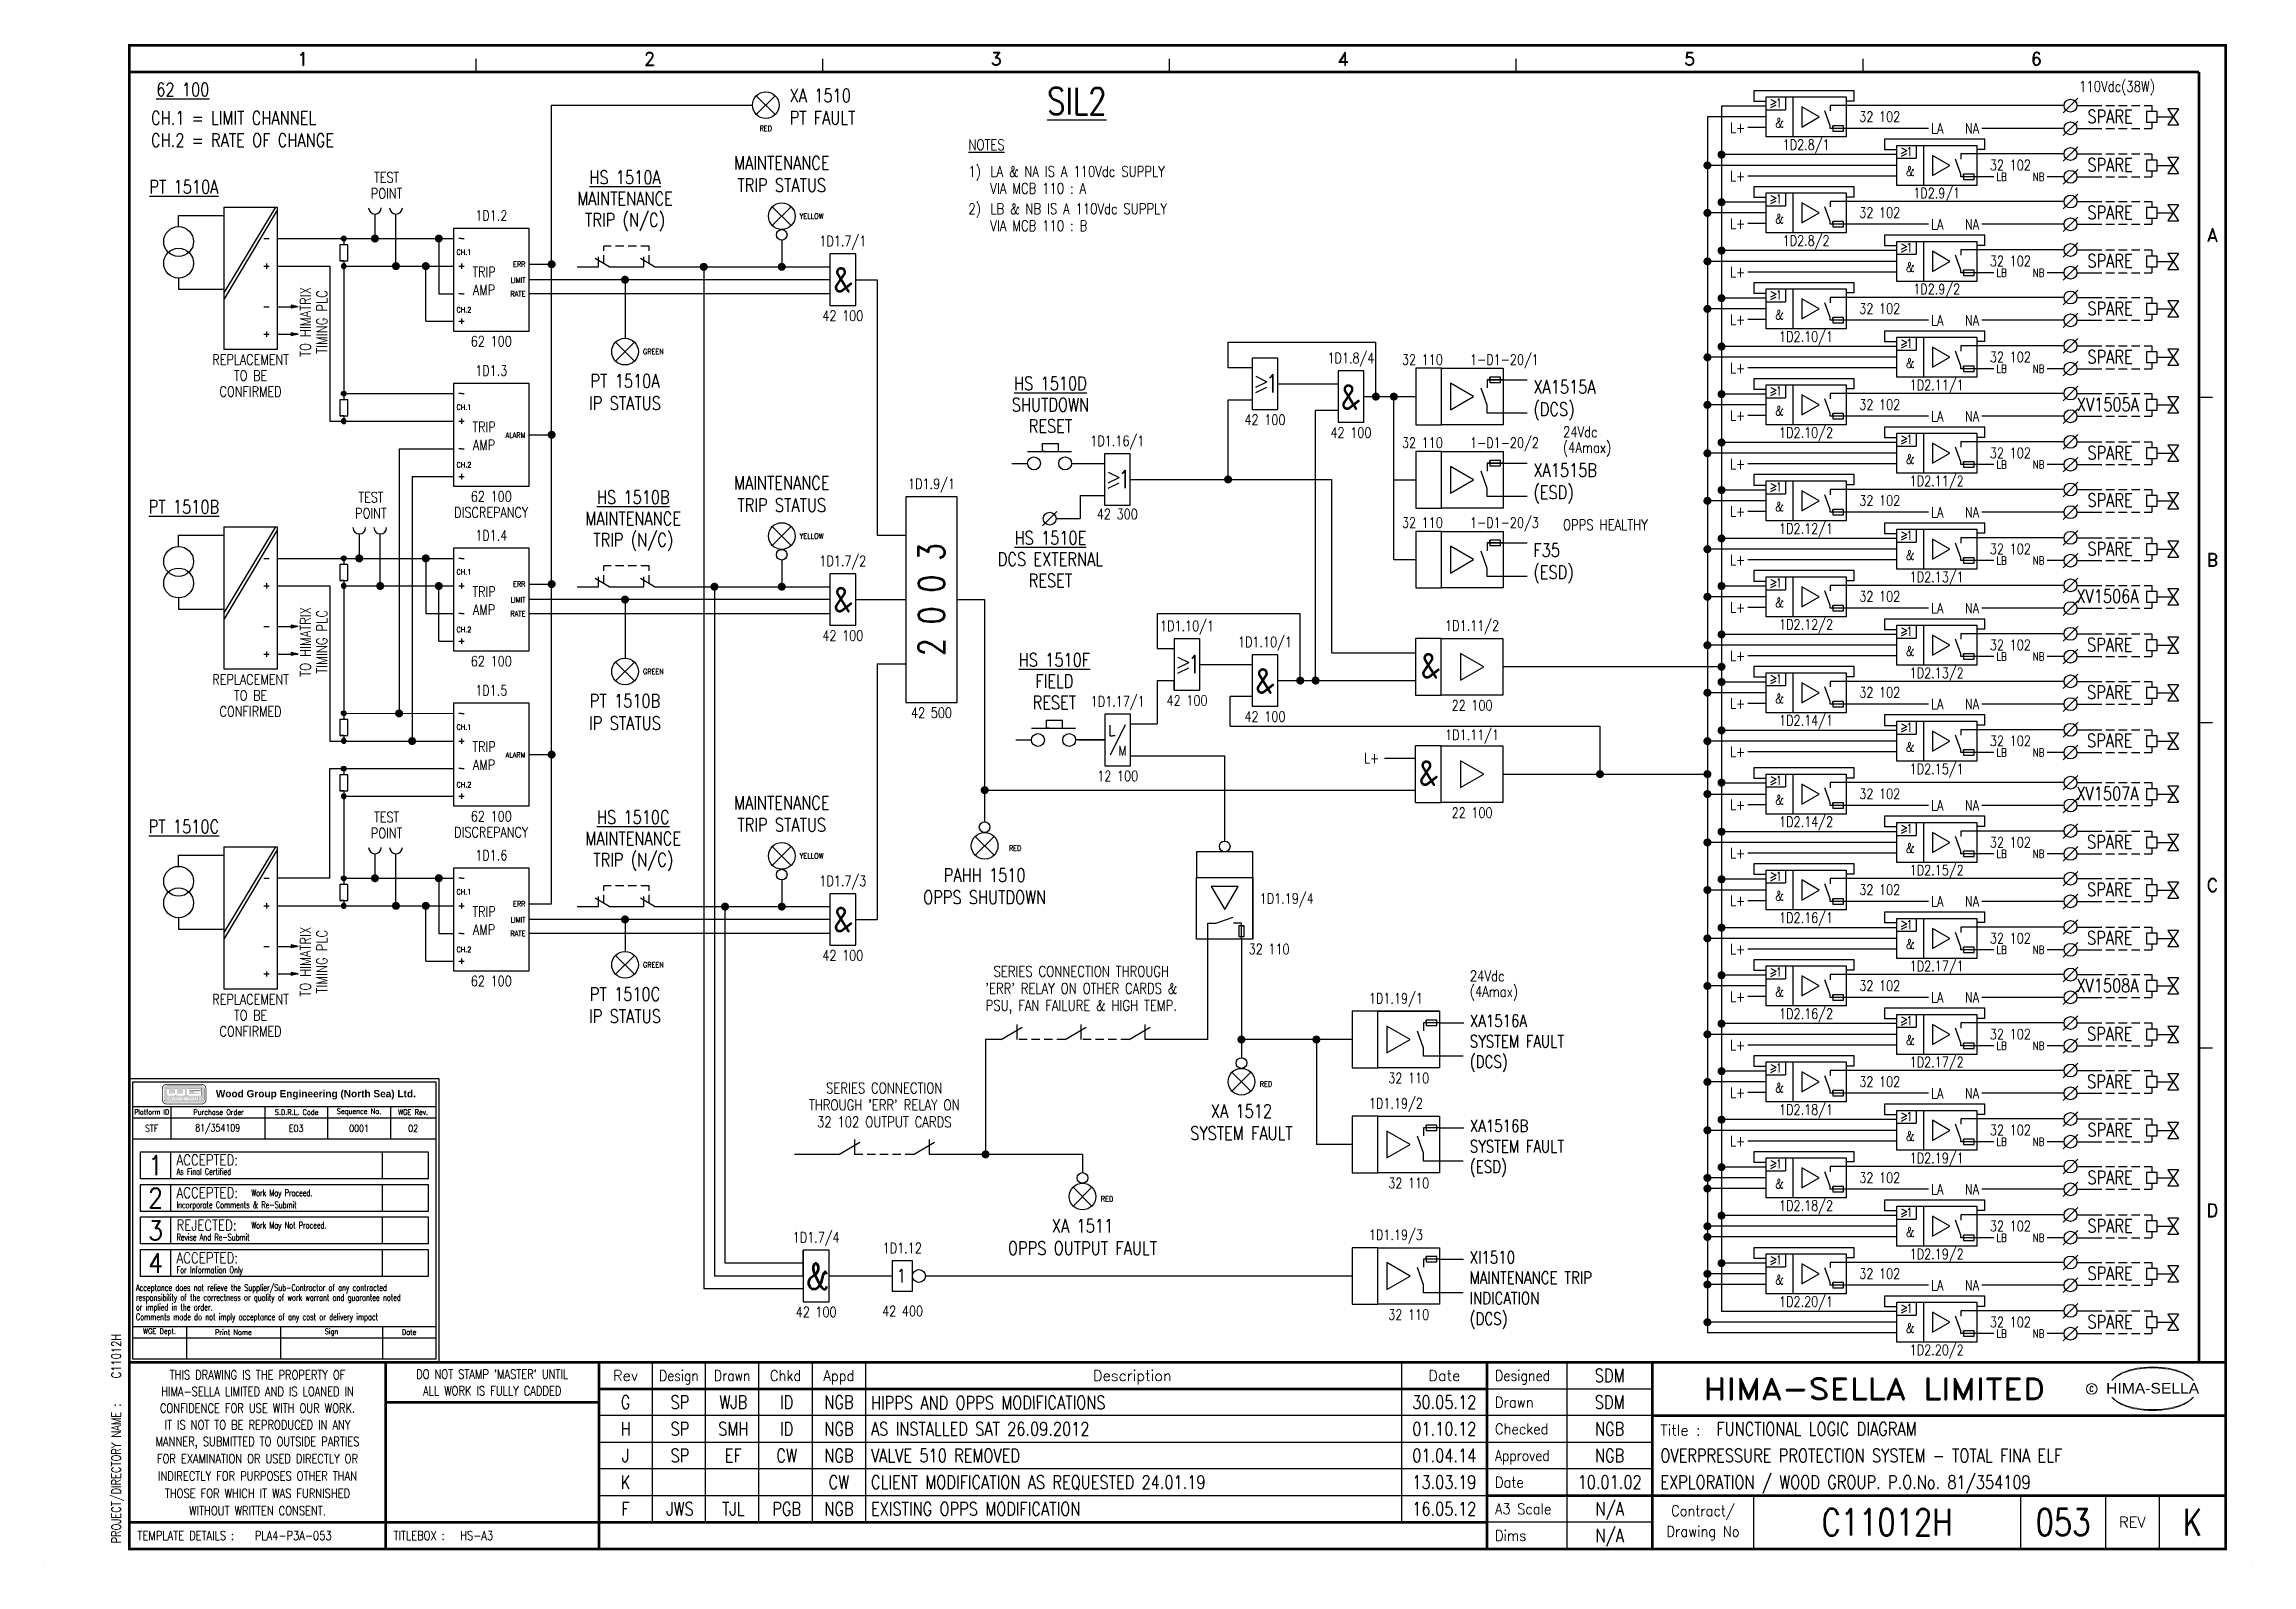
# Model space of a CAD drawing. Extents: x 0 to 414, y 0 to 285.
import ezdxf
from ezdxf.enums import TextEntityAlignment as Align

# ---------------------------------------------------------------- set-up
doc = ezdxf.new("R2010")
doc.units = 0
doc.header["$MEASUREMENT"] = 0
doc.linetypes.add('CONTINU', pattern=[0])
doc.linetypes.add('HIDDEN', pattern=[9.525, 6.35, -3.175])
doc.layers.get('0').update_dxf_attribs({"linetype": 'CONTINUOUS'})
for name, color, linetype in [('01-DRAW', 7, 'CONTINUOUS'), ('01_DRAW', 7, 'CONTINUOUS'), ('02-TEXT', 2, 'CONTINUOUS'), ('COL', 2, 'CONTINU'), ('ELAC003$', 7, 'CONTINUOUS'), ('LINE', 1, 'CONTINUOUS'), ('ROW', 2, 'CONTINU'), ('TEXT', 2, 'CONTINUOUS'), ('UPS', 2, 'CONTINUOUS')]:
    doc.layers.add(name, color=color, linetype=linetype)
doc.styles.add('ARIAL', font='arial.ttf', dxfattribs={"height": 2.5})
doc.styles.add('ISO', font='iso.shx', dxfattribs={"height": 2.5})
doc.styles.add('ROMAND', font='ROMAND')
doc.styles.add('ROMANS', font='romans.shx', dxfattribs={"width": 0.8})

msp = doc.modelspace()

# ---------------------------------------------------------------- texts
at = {"style": 'ROMANS', "width": 0.8}
msp.add_text('M', height=1.8, dxfattribs=at).set_placement((201.4352, 151.8394))
at = {"color": 1, "linetype": 'Continuous', "insert": (32.1887, 89.0548), "char_height": 1.35, "width": 42.2495, "attachment_point": 1}
msp.add_mtext('{\\fSwis721 BT|b1|i0|c0|p34;Wood Group Engineering (North Sea) Ltd.}', dxfattribs=at)
at = {"layer": '01-DRAW', "style": 'ROMANS', "width": 0.8}
for s, height, p in [('1', 1.6884, (325.2406, 274.1792)), ('&', 1.809, (325.3597, 270.5204)), ('1', 1.6884, (349.7251, 265.0994)), ('&', 1.809, (349.8442, 261.4406)), ('1', 1.6884, (325.2406, 256.1792)), ('&', 1.809, (325.3597, 252.5204)), ('&', 1.809, (349.8442, 243.4406)), ('1', 1.6884, (349.7251, 247.0994)), ('1', 1.6884, (325.2406, 238.1792)), ('&', 1.809, (325.3597, 234.5204)), ('1', 1.6884, (349.7251, 229.0994)), ('&', 1.809, (349.8442, 225.4406)), ('1', 3.3768, (230.222, 221.5962)), ('1', 1.6884, (325.2406, 220.1792)), ('&', 1.809, (325.3597, 216.5204)), ('1', 1.6884, (349.7251, 211.0994)), ('&', 1.809, (349.8442, 207.4406)), ('1', 3.3768, (202.5356, 203.6369)), ('1', 1.6884, (325.2406, 202.1792)), ('&', 1.809, (325.3597, 198.5204)), ('1', 1.6884, (349.7251, 193.0994)), ('&', 1.809, (349.8442, 189.4406)), ('1', 1.6884, (325.2406, 184.1792)), ('&', 1.809, (325.3597, 180.5204)), ('1', 1.6884, (349.7251, 175.0994)), ('1', 3.3768, (215.6112, 168.9356)), ('&', 1.809, (349.8442, 171.4406)), ('1', 1.6884, (325.2406, 166.1792)), ('&', 1.809, (325.3597, 162.5204)), ('1', 1.6884, (349.7251, 157.0994)), ('&', 1.809, (349.8442, 153.4406)), ('1', 1.6884, (325.2406, 147.1792)), ('&', 1.809, (325.3597, 143.5204)), ('1', 1.6884, (349.7251, 138.0994)), ('&', 1.809, (349.8442, 134.4406)), ('1', 1.6884, (325.2406, 129.1792)), ('&', 1.809, (325.3597, 125.5204)), ('1', 1.6884, (349.7251, 120.0994)), ('&', 1.809, (349.8442, 116.4406)), ('1', 1.6884, (325.2406, 111.1792)), ('&', 1.809, (325.3597, 107.5204)), ('&', 1.809, (349.8442, 98.4406)), ('1', 1.6884, (349.7251, 102.0994)), ('1', 1.6884, (325.2406, 93.1792)), ('&', 1.809, (325.3597, 89.5204)), ('1', 1.6884, (349.7251, 84.0994)), ('&', 1.809, (349.8442, 80.4406)), ('1', 1.6884, (325.2406, 75.1792)), ('&', 1.809, (325.3597, 71.5204)), ('1', 1.6884, (349.7251, 66.0994)), ('&', 1.809, (349.8442, 62.4406)), ('1', 1.6884, (325.2406, 57.1792)), ('&', 4.8241, (145.0087, 54.1541)), ('1', 2.5, (160.7253, 54.2328)), ('&', 1.809, (325.3597, 53.5204)), ('1', 1.6884, (349.7251, 48.0994)), ('&', 1.809, (349.8442, 44.4406))]:
    msp.add_text(s, height=height, dxfattribs=at).set_placement(p, align=Align.MIDDLE)
msp.add_text('2 0 0 3', height=4.8239, rotation=90, dxfattribs=at).set_placement((166.3598, 181.0693), align=Align.MIDDLE)
at = {"layer": '02-TEXT', "linetype": 'Continuous', "style": 'ROMANS', "width": 0.8}
for s, p in [('%%U62 100', (26, 275.495)), ('%%UHS 1510A', (108.8991, 259.0157)), ('%%UPT 1510A', (26.2024, 257.2283)), ('MAINTENANCE', (108.8991, 255.0157)), ('TRIP (N/C)', (108.8991, 251.0157)), ('%%UPT 1510B', (26.2024, 197.232)), ('%%UHS 1510B', (110.446, 199.0193)), ('MAINTENANCE', (110.446, 195.0193)), ('TRIP (N/C)', (110.446, 191.0193)), ('%%UHS 1510C', (110.446, 139.0143)), ('%%UPT 1510C', (26.2024, 137.2357)), ('MAINTENANCE', (110.446, 135.0143)), ('TRIP (N/C)', (110.446, 131.0143))]:
    msp.add_text(s, height=2.5, dxfattribs=at).set_placement(p, align=Align.CENTER)
at = {"layer": '02-TEXT', "style": 'ROMANS', "width": 0.8}
for s, height, p in [('110Vdc(38W)', 2, (381.5199, 276.33)), ('XA 1510', 2.5, (139.7555, 274.372)), ('PT FAULT', 2.5, (139.7555, 270.2053)), ('32 102', 1.9296, (340.3045, 270.6806)), ('SPARE', 2.5, (383.0806, 270.4344)), ('32 102', 1.9296, (364.789, 261.6007)), ('SPARE', 2.5, (383.0806, 261.3546)), ('YELLOW', 1, (141.6563, 252.4776)), ('32 102', 1.9296, (340.3045, 252.6806)), ('SPARE', 2.5, (383.0806, 252.4344)), ('32 102', 1.9296, (364.789, 243.6007)), ('SPARE', 2.5, (383.0806, 243.3546)), ('32 102', 1.9296, (340.3045, 234.6806)), ('SPARE', 2.5, (383.0806, 234.4344)), ('GREEN', 1, (112.2703, 227.0656)), ('SPARE', 2.5, (383.0806, 225.3546)), ('32 102', 1.9296, (364.789, 225.6007)), ('XA1515A', 2.5, (279.2044, 219.6951)), ('(DCS)', 2.5, (279.2044, 215.5284)), ('32 102', 1.9296, (340.3045, 216.6806)), ('XV1505A', 2.5, (381.0806, 216.4344)), ('24Vdc ', 2, (284.7451, 211.5052)), ('(4Amax)', 2, (284.7451, 208.5843)), ('32 102', 1.9296, (364.789, 207.6007)), ('SPARE', 2.5, (383.0806, 207.3546)), ('XA1515B', 2.5, (279.2044, 204.0979)), ('(ESD)', 2.5, (279.2044, 199.9312)), ('32 102', 1.9296, (340.3045, 198.6806)), ('SPARE', 2.5, (383.0806, 198.4344)), ('OPPS HEALTHY', 2, (284.7451, 194.0844)), ('YELLOW', 1, (141.6563, 192.4813)), ('F35', 2.5, (279.2044, 189.1119)), ('32 102', 1.9296, (364.789, 189.6007)), ('SPARE', 2.5, (383.0806, 189.3546)), ('(ESD)', 2.5, (279.2044, 184.9452)), ('32 102', 1.9296, (340.3045, 180.6806)), ('XV1506A', 2.5, (381, 180.4344)), ('SPARE', 2.5, (383, 171.3546)), ('32 102', 1.9296, (364.789, 171.6007)), ('GREEN', 1, (112.2703, 167.0693)), ('32 102', 1.9296, (340.3045, 162.6806)), ('SPARE', 2.5, (383, 162.4344)), ('32 102', 1.9296, (364.789, 153.6007)), ('SPARE', 2.5, (383, 153.3546)), ('32 102', 1.9296, (340.3045, 143.6593)), ('XV1507A', 2.5, (381, 143.4344)), ('SPARE', 2.5, (383, 134.3546)), ('YELLOW', 1, (141.6563, 132.4762)), ('RED', 1, (180.8747, 133.9364)), ('32 102', 1.9296, (364.789, 134.5795)), ('1D1.19/4', 1.9296, (227.8895, 124.0246)), ('32 102', 1.9296, (340.3045, 125.6593)), ('SPARE', 2.5, (383, 125.4344)), ('32 102', 1.9296, (364.789, 116.5795)), ('SPARE', 2.5, (383, 116.3546)), ('GREEN', 1, (112.2703, 112.0642)), ('24Vdc ', 2, (267.286, 109.463)), ('(4Amax)', 2, (267.286, 106.5421)), ('32 102', 1.9296, (340.3045, 107.6593)), ('XV1508A', 2.5, (381, 107.4344)), ('XA1516A', 2.3, (267.286, 100.8945)), ('SYSTEM FAULT', 2.3, (267.286, 97.0611)), ('32 102', 1.9296, (364.789, 98.5795)), ('SPARE', 2.5, (383, 98.3546)), ('(DCS)', 2.3, (267.286, 93.2277)), ('32 102', 1.9296, (340.3045, 89.6593)), ('SPARE', 2.5, (383, 89.4344)), ('RED', 1, (227.9011, 89.6816)), ('XA1516B', 2.3, (267.286, 81.2028)), ('SPARE', 2.5, (383.0806, 80.3546)), ('SYSTEM FAULT', 2.3, (267.286, 77.3694)), ('32 102', 1.9296, (364.789, 80.5795)), ('(ESD)', 2.3, (267.286, 73.536)), ('32 102', 1.9296, (340.3045, 71.6593)), ('SPARE', 2.5, (383.0806, 71.4344)), ('RED', 1, (198.1055, 68.1334)), ('32 102', 1.9296, (364.789, 62.5795)), ('SPARE', 2.5, (383.0806, 62.3546)), ('XI1510', 2.3, (267.2518, 56.5388)), ('MAINTENANCE TRIP', 2.3, (267.2518, 52.7055)), ('32 102', 1.9296, (340.3045, 53.6593)), ('SPARE', 2.5, (383.0806, 53.4344)), ('INDICATION', 2.3, (267.2518, 48.8721)), ('(DCS)', 2.3, (267.2518, 45.0387)), ('32 102', 1.9296, (364.789, 44.5795)), ('SPARE', 2.5, (383.0806, 44.3546))]:
    msp.add_text(s, height=height, dxfattribs=at).set_placement(p)
for s, height, p in [('%%USIL2', 5, (193.6083, 274.5792)), ('RED', 1, (135.2851, 269.4491)), ('MAINTENANCE', 2.5, (138.2851, 262.9591)), ('TRIP STATUS', 2.5, (138.2851, 258.7924)), ('CH.1', 1, (78.7037, 246.2333)), ('TRIP', 1.9296, (82.4688, 242.5325)), ('AMP', 1.9296, (82.4688, 239.1512)), ('CH.2', 1, (78.7037, 235.4266)), ('PT 1510A', 2.5, (108.8991, 222.0656)), ('CH.1', 1, (78.7037, 217.1472)), ('IP STATUS', 2.5, (108.8991, 217.899)), ('TRIP', 1.9296, (82.4688, 213.4464)), ('AMP', 1.9296, (82.4688, 210.0651)), ('CH.2', 1, (78.7037, 206.3405)), ('MAINTENANCE', 2.5, (138.2851, 202.9628)), ('TRIP STATUS', 2.5, (138.2851, 198.7961)), ('CH.1', 1, (78.7037, 186.237)), ('TRIP', 1.9296, (82.4688, 182.5362)), ('AMP', 1.9296, (82.4688, 179.1549)), ('CH.2', 1, (78.7037, 175.4303)), ('PT 1510B', 2.5, (108.8991, 162.0693)), ('CH.1', 1, (78.7037, 157.1509)), ('IP STATUS', 2.5, (108.8991, 157.9026)), ('TRIP', 1.9296, (82.4688, 153.4501)), ('AMP', 1.9296, (82.4688, 150.0688)), ('CH.2', 1, (78.7037, 146.3442)), ('MAINTENANCE', 2.5, (138.2851, 142.9577)), ('TRIP STATUS', 2.5, (138.2851, 138.791)), ('PAHH 1510', 2.5, (176.3249, 129.3821)), ('CH.1', 1, (78.7037, 126.2407)), ('OPPS SHUTDOWN', 2.5, (176.3249, 125.2155)), ('TRIP', 1.9296, (82.4688, 122.5399)), ('AMP', 1.9296, (82.4688, 119.1586)), ('CH.2', 1, (78.7037, 115.434)), ('PT 1510C', 2.5, (108.8991, 107.0642)), ('IP STATUS', 2.5, (108.8991, 102.8976)), ('XA 1512', 2.5, (224.4645, 85.1273)), ('SYSTEM FAULT', 2.5, (224.4645, 80.9606)), ('XA 1511', 2.5, (194.6689, 63.5791)), ('OPPS OUTPUT FAULT', 2.5, (194.6689, 59.4124)), ('42 400', 1.9296, (160.9417, 47.6045))]:
    msp.add_text(s, height=height, dxfattribs=at).set_placement(p, align=Align.MIDDLE_CENTER)
for s, height, p in [('CH.1 = LIMIT CHANNEL', 2.5, (20.0481, 271.3963)), ('L+', 1.9296, (316.0755, 269.5913)), ('LA', 1.9296, (353.7632, 269.4504)), ('CH.2 = RATE OF CHANGE', 2.5, (20.0481, 267.2297)), ('%%UNOTES', 2, (173.2873, 266.3637)), ('1)', 2, (173.2873, 261.3637)), (' LA & NA IS A 110Vdc SUPPLY', 2, (176.2873, 261.3637)), ('L+', 1.9296, (316.0755, 260.5115)), ('LB', 1.5, (366.0055, 260.3706)), (' VIA MCB 110 : A', 2, (176.2873, 258.197)), ('2)', 2, (173.2873, 254.3637)), (' LB & NB IS A 110Vdc SUPPLY', 2, (176.2873, 254.3637)), ('L+', 1.9296, (316.0755, 251.5913)), (' VIA MCB 110 : B', 2, (176.2873, 251.197)), ('LA', 1.9296, (353.7632, 251.4504)), ('L+', 1.9296, (316.0755, 242.5115)), ('LB', 1.5, (366.0055, 242.3706)), ('L+', 1.9296, (316.0755, 233.5913)), ('LA', 1.9296, (353.7632, 233.4504)), ('L+', 1.9296, (316.0755, 224.5115)), ('LB', 1.5, (366.0055, 224.3706)), ('L+', 1.9296, (316.0755, 215.5913)), ('LA', 1.9296, (353.7632, 215.4504)), ('L+', 1.9296, (316.0755, 206.5115)), ('LB', 1.5, (366.0055, 206.3706)), ('L+', 1.9296, (316.0755, 197.5913)), ('LA', 1.9296, (353.7632, 197.4504)), ('L+', 1.9296, (316.0755, 188.5115)), ('LB', 1.5, (366.0055, 188.3706)), ('L+', 1.9296, (316.0755, 179.5913)), ('LA', 1.9296, (353.7632, 179.4504)), ('L+', 1.9296, (316.0755, 170.5115)), ('LB', 1.5, (366.0055, 170.3706)), ('L+', 1.9296, (316.0755, 161.5913)), ('LA', 1.9296, (353.7632, 161.4504)), ('L+', 1.9296, (316.0755, 152.5115)), ('LB', 1.5, (366.0055, 152.3706)), ('L+', 1.9296, (316.0755, 142.5913)), ('LA', 1.9296, (353.7632, 142.4504)), ('L+', 1.9296, (316.0755, 133.5115)), ('LB', 1.5, (366.0055, 133.3706)), ('L+', 1.9296, (316.0755, 124.5913)), ('LA', 1.9296, (353.7632, 124.4504)), ('L+', 1.9296, (316.0755, 115.5115)), ('LB', 1.5, (366.0055, 115.3706)), ('L+', 1.9296, (316.0755, 106.5913)), ('LA', 1.9296, (353.7632, 106.4504)), ('L+', 1.9296, (316.0755, 97.5115)), ('LB', 1.5, (366.0055, 97.3706)), ('L+', 1.9296, (316.0755, 88.5913)), ('LA', 1.9296, (353.7632, 88.4504)), ('L+', 1.9296, (316.0755, 79.5115)), ('LB', 1.5, (366.0055, 79.3706)), ('LA', 1.9296, (353.7632, 70.4504)), ('LB', 1.5, (366.0055, 61.3706)), ('LA', 1.9296, (353.7632, 52.4504)), ('LB', 1.5, (366.0055, 43.3706))]:
    msp.add_text(s, height=height, dxfattribs=at).set_placement(p, align=Align.MIDDLE_LEFT)
for s, height, p in [('NA', 1.9296, (362.7632, 269.4504)), ('NB', 1.5, (375.0055, 260.3706)), ('NA', 1.9296, (362.7632, 251.4504)), ('ERR', 1, (90.2328, 243.9601)), ('LIMIT', 1, (90.2328, 240.9924)), ('NB', 1.5, (375.0055, 242.3706)), ('RATE', 1, (90.2328, 238.4044)), ('NA', 1.9296, (362.7632, 233.4504)), ('NB', 1.5, (375.0055, 224.3706)), ('NA', 1.9296, (362.7632, 215.4504)), ('ALARM', 1, (90.2328, 211.9063)), ('NB', 1.5, (375.0055, 206.3706)), ('NA', 1.9296, (362.7632, 197.4504)), ('NB', 1.5, (375.0055, 188.3706)), ('ERR', 1, (90.2328, 183.9638)), ('RATE', 1, (90.2328, 178.4081)), ('LIMIT', 1, (90.2328, 180.9961)), ('NA', 1.9296, (362.7632, 179.4504)), ('NB', 1.5, (375.0055, 170.3706)), ('NA', 1.9296, (362.7632, 161.4504)), ('ALARM', 1, (90.2328, 151.91)), ('NB', 1.5, (375.0055, 152.3706)), ('NA', 1.9296, (362.7632, 142.4504)), ('NB', 1.5, (375.0055, 133.3706)), ('ERR', 1, (90.2328, 123.9675)), ('NA', 1.9296, (362.7632, 124.4504)), ('LIMIT', 1, (90.2328, 120.9998)), ('RATE', 1, (90.2328, 118.4118)), ('NB', 1.5, (375.0055, 115.3706)), ('NA', 1.9296, (362.7632, 106.4504)), ('NB', 1.5, (375.0055, 97.3706)), ('NA', 1.9296, (362.7632, 88.4504)), ('NB', 1.5, (375.0055, 79.3706)), ('NA', 1.9296, (362.7632, 70.4504)), ('NB', 1.5, (375.0055, 61.3706)), ('NA', 1.9296, (362.7632, 52.4504)), ('NB', 1.5, (375.0055, 43.3706))]:
    msp.add_text(s, height=height, dxfattribs=at).set_placement(p, align=Align.MIDDLE_RIGHT)
for s, height, p in [('1D2.8/1', 1.9296, (330.3302, 265.4236)), ('TEST', 1.9296, (64.2043, 259.2815)), ('POINT', 1.9296, (64.2043, 256.2815)), ('1D2.9/1', 1.9296, (354.8147, 256.3438)), ('1D1.2', 1.9296, (83.8273, 252.1395)), ('1D1.7/1', 1.9296, (149.7355, 247.3367)), ('1D2.8/2', 1.9296, (330.3302, 247.4236)), ('1D2.9/2', 1.9296, (354.8147, 238.3438)), ('42 100', 1.9296, (149.7355, 233.3473)), ('62 100', 1.9296, (83.8273, 228.5446)), ('1D1.8/4', 1.9296, (245, 225.4061)), ('1D2.10/1', 1.9296, (330.3302, 229.4236)), ('REPLACEMENT', 1.9296, (38.7047, 225.1057)), ('TO BE', 1.9296, (38.7047, 222.1057)), ('1D1.3', 1.9296, (83.8273, 223.0534)), ('32 110', 1.9296, (258.3982, 225.1208)), ('1-D1-20/1', 1.9296, (273.7736, 225.1208)), ('CONFIRMED', 1.9296, (38.7047, 219.1057)), ('%%UHS 1510D', 2.5, (188.6539, 220.3721)), ('1D2.11/1', 1.9296, (354.8147, 220.3438)), ('SHUTDOWN', 2.5, (188.6539, 216.3721)), ('42 100', 1.9296, (228.88, 213.8287)), ('RESET', 2.5, (188.6539, 212.3721)), ('1D1.16/1', 1.9296, (201.1936, 209.8588)), ('42 100', 1.9296, (245, 211.4167)), ('32 110', 1.9296, (258.3982, 209.5236)), ('1-D1-20/2', 1.9296, (273.7736, 209.5236)), ('1D2.10/2', 1.9296, (330.3302, 211.4236)), ('1D1.9/1', 1.9296, (166.3599, 201.8122)), ('1D2.11/2', 1.9296, (354.8147, 202.3438)), ('TEST', 1.9296, (61.2633, 199.2852)), ('62 100', 1.9296, (83.8273, 199.4585)), ('POINT', 1.9296, (61.2633, 196.2852)), ('DISCREPANCY', 1.9296, (83.8273, 196.4585)), ('42 300', 1.9296, (201.1936, 196.1393)), ('32 110', 1.9296, (258.3982, 194.5375)), ('1-D1-20/3', 1.9296, (273.7736, 194.5375)), ('1D2.12/1', 1.9296, (330.3302, 193.4236)), ('1D1.4', 1.9296, (83.8273, 192.1432)), ('%%UHS 1510E', 2.5, (188.6539, 191.3755)), ('1D1.7/2', 1.9296, (149.7355, 187.3404)), ('DCS EXTERNAL', 2.5, (188.6539, 187.3755)), ('1D2.13/1', 1.9296, (354.8147, 184.3438)), ('RESET', 2.5, (188.6539, 183.3755)), ('42 100', 1.9296, (149.7355, 173.351)), ('1D1.10/1', 1.9296, (214.2692, 175.1575)), ('1D1.10/1', 1.9296, (228.8799, 172.1439)), ('1D1.11/2', 1.9296, (267.7094, 175.2143)), ('1D2.12/2', 1.9296, (330.3302, 175.4236)), ('62 100', 1.9296, (83.8273, 168.5483)), ('%%UHS 1510F', 2.5, (189.3973, 168.4986)), ('REPLACEMENT', 1.9296, (38.7047, 165.1094)), ('FIELD', 2.5, (189.3973, 164.4986)), ('1D2.13/2', 1.9296, (354.8147, 166.3438)), ('TO BE', 1.9296, (38.7047, 162.1094)), ('1D1.5', 1.9296, (83.8273, 163.0571)), ('RESET', 2.5, (189.3973, 160.4986)), ('1D1.17/1', 1.9296, (201.2695, 160.9989)), ('42 100', 1.9296, (214.2692, 161.1681)), ('22 100', 1.9296, (267.7094, 160.2601)), ('CONFIRMED', 1.9296, (38.7047, 159.1094)), ('42 500', 1.9296, (166.3598, 158.8791)), ('42 100', 1.9296, (228.8799, 158.1545)), ('1D2.14/1', 1.9296, (330.3302, 157.4236)), ('1D1.11/1', 1.9296, (267.7094, 154.7261)), ('L+', 1.9296, (248.8562, 150.382)), ('1D2.15/1', 1.9296, (354.8147, 148.3438)), ('12 100', 1.9296, (201.2695, 147.0095)), ('TEST', 1.9296, (64.2043, 139.2889)), ('62 100', 1.9296, (83.8273, 139.4622)), ('22 100', 1.9296, (267.7094, 140.1273)), ('POINT', 1.9296, (64.2043, 136.2889)), ('DISCREPANCY', 1.9296, (83.8273, 136.4622)), ('1D2.14/2', 1.9296, (330.3302, 138.4236)), ('1D1.6', 1.9296, (83.8273, 132.1469)), ('1D1.7/3', 1.9296, (149.7355, 127.3353)), ('1D2.15/2', 1.9296, (354.8147, 129.3438)), ('1D2.16/1', 1.9296, (330.3302, 120.4236)), ('32 110', 1.9296, (229.6599, 114.5333)), ('42 100', 1.9296, (149.7355, 113.3459)), ('1D2.17/1', 1.9296, (354.8147, 111.3438)), ('62 100', 1.9296, (83.8273, 108.552)), ('REPLACEMENT', 1.9296, (38.7047, 105.1131)), ('TO BE', 1.9296, (38.7047, 102.1131)), ('1D1.19/1', 1.9296, (253.4222, 105.2927)), ('1D2.16/2', 1.9296, (330.3302, 102.4236)), ('CONFIRMED', 1.9296, (38.7047, 99.1131)), ('1D2.17/2', 1.9296, (354.8147, 93.3438)), ('32 110', 1.9296, (255.8342, 90.3385)), ('1D1.19/2', 1.9296, (253.4222, 85.601)), ('1D2.18/1', 1.9296, (330.3302, 84.4236)), ('1D2.19/1', 1.9296, (354.8147, 75.3438)), ('32 110', 1.9296, (255.8342, 70.6468)), ('1D2.18/2', 1.9296, (330.3302, 66.4236)), ('1D1.7/4', 1.9296, (144.7355, 60.4547)), ('1D1.19/3', 1.9296, (253.4222, 60.937)), ('1D1.12', 1.9296, (160.8833, 58.4547)), ('1D2.19/2', 1.9296, (354.8147, 57.3438)), ('1D2.20/1', 1.9296, (330.3302, 48.4236)), ('42 100', 1.9296, (144.7355, 46.4654)), ('32 110', 1.9296, (255.8342, 45.9828)), ('1D2.20/2', 1.9296, (354.8147, 39.3438))]:
    msp.add_text(s, height=height, dxfattribs=at).set_placement(p, align=Align.CENTER)
for s, p in [('TO HIMATRIX', (49.9682, 233.1318)), ('TIMING PLC', (53.0626, 233.1318)), ('TO HIMATRIX', (49.9682, 173.1355)), ('TIMING PLC', (53.0626, 173.1355)), ('TO HIMATRIX', (49.9682, 113.1392)), ('TIMING PLC', (53.0626, 113.1392))]:
    msp.add_text(s, height=2, rotation=90, dxfattribs=at).set_placement(p, align=Align.CENTER)
for s, p in [('SERIES CONNECTION THROUGH', (194.4475, 111.3088)), ("'ERR' RELAY ON OTHER CARDS &", (194.4475, 108.1421)), ('PSU, FAN FAILURE & HIGH TEMP.', (194.4475, 104.6432)), ("THROUGH 'ERR' RELAY ON", (157.5015, 86.2617)), ('SERIES CONNECTION', (157.5015, 89.4284)), ('32 102 OUTPUT CARDS', (157.5015, 83.095))]:
    msp.add_text(s, height=2, dxfattribs=at).set_placement(p, align=Align.MIDDLE)
at = {"layer": 'ELAC003$', "color": 1, "linetype": 'Continuous', "style": 'ROMANS', "width": 0.8}
for s, height, p in [('Platform ID', 0.9569, (20.1791, 84.962)), ('Purchase Order', 1.0125, (32.7045, 84.9205)), ('S.D.R.L. Code', 1.0125, (47.3267, 84.9205)), ('Sequence No.', 1.0125, (59.0333, 84.9205)), ('WGE Rev.', 1.0125, (69.175, 84.9205)), ('WGE Dept.', 1.0125, (21.6314, 43.6558)), ('Print Name', 1.0125, (35.4858, 43.6558)), ('Sign', 1.0125, (53.8752, 43.6558)), ('Date', 1.0125, (68.4273, 43.6558))]:
    msp.add_text(s, height=height, dxfattribs=at).set_placement(p, align=Align.MIDDLE)
at = {"layer": 'ELAC003$', "color": 3, "linetype": 'Continuous', "style": 'ROMANS', "width": 0.8889}
for s, p in [('1', (20.8838, 74.9443)), ('2', (20.8838, 68.815)), ('3', (20.8838, 62.7356)), ('4', (20.8838, 56.6063))]:
    msp.add_text(s, height=3.645, dxfattribs=at).set_placement(p, align=Align.MIDDLE)
at = {"layer": 'ELAC003$', "color": 3, "linetype": 'Continuous', "style": 'ROMANS'}
for s, height, width, p in [('ACCEPTED:', 2.025, 0.8, (24.822, 75.9559)), ('As Final Certified', 1.215, 0.7333, (24.822, 73.7677)), ('ACCEPTED:', 2.025, 0.8, (24.822, 69.7936)), ('Work May Proceed.', 1.215, 0.7333, (38.8332, 69.7936)), ('Incorporate Comments & Re-Submit', 1.215, 0.7333, (24.822, 67.5443)), ('Revise And Re-Submit', 1.215, 0.7333, (24.822, 61.4649)), ('REJECTED:', 2.025, 0.8, (24.822, 63.7142)), ('Work May Not Proceed.', 1.215, 0.7333, (38.8332, 63.7142)), ('ACCEPTED:', 2.025, 0.8, (24.822, 57.585)), ('For Information Only', 1.215, 0.7333, (24.822, 55.3357))]:
    msp.add_text(s, height=height, dxfattribs=dict(at, width=width)).set_placement(p, align=Align.MIDDLE_LEFT)
at = {"layer": 'ELAC003$', "color": 1, "linetype": 'Continuous', "style": 'ROMANS', "width": 0.7}
for s, p in [('Acceptance does not relieve the Supplier/Sub-Contractor of any contracted', (17.1959, 52.5922)), ('responsibility of the correctness or quality of work warrant and guarantee noted', (17.1959, 50.7697)), ('or implied in the order.', (17.1959, 48.9472)), ('Comments made do not imply acceptance of any cost or delivery impact', (17.1959, 47.1247))]:
    msp.add_text(s, height=1.215, dxfattribs=at).set_placement(p, align=Align.TOP_LEFT)
at = {"layer": 'TEXT', "style": 'ROMANS', "width": 0.8}
for s, p in [('81/354109', (32.5455, 81.8806)), ('STF', (20.1612, 81.8806)), ('E03', (47.2472, 81.8806)), ('0001', (59.0334, 81.8806)), ('02', (69.1749, 81.8806))]:
    msp.add_text(s, height=1.35, dxfattribs=at).set_placement(p, align=Align.MIDDLE)
at = {"layer": 'UPS', "insert": (155, 31.6443), "char_height": 2.5, "width": 99, "attachment_point": 1, "rotation": 0.063025, "style": 'ROMANS'}
msp.add_mtext('HIPPS AND OPPS MODIFICATIONS', dxfattribs=at)
at = {"layer": 'UPS', "char_height": 2.5, "width": 99, "attachment_point": 1, "style": 'ROMANS'}
for s, insert in [('AS INSTALLED SAT 26.09.2012', (155, 26.75)), ('VALVE 510 REMOVED', (155, 21.75)), ('CLIENT MODIFICATION AS REQUESTED 24.01.19', (155, 16.75)), ('EXISTING OPPS MODIFICATION', (155, 11.75))]:
    msp.add_mtext(s, dxfattribs=dict(at, insert=insert))

# ---------------------------------------------------------------- blocks, each defined once
blk = doc.blocks.new('EDREV')
at = {"color": 2, "style": 'ROMANS', "width": 0.8}
for tag, p in [('DES', (129.2, 29.25)), ('DRN', (139.2, 29.25)), ('CHKD', (149.2, 29.25)), ('DES', (129.2, 24.25)), ('DRN', (139.2, 24.25)), ('CHKD', (149.2, 24.25)), ('DES', (129.2, 19.25)), ('DRN', (139.2, 19.25)), ('CHKD', (149.2, 19.25)), ('DES', (129.2, 14.25)), ('DRN', (139.2, 14.25)), ('CHKD', (149.2, 14.25)), ('DES', (129.2, 9.25)), ('DRN', (139.2, 9.25)), ('CHKD', (149.2, 9.25))]:
    blk.add_attdef(tag, text='', height=2.5, dxfattribs=at).set_placement(p, align=Align.CENTER)
blk = doc.blocks.new('AND')
at = {"layer": '01-DRAW', "style": 'ISO'}
blk.add_text('&', height=4.8241, dxfattribs=at).set_placement((183.3356, 222.2201), align=Align.MIDDLE)
blk = doc.blocks.new('TERM')
blk.add_line((0.5657, 0.5657), (-0.5657, -0.5657))
blk.add_circle((0, 0), 0.5)
blk = doc.blocks.new('DOT')
for radius in [0.75, 0.65, 0.55, 0.45, 0.35, 0.25, 0.15, 0.05]:
    blk.add_circle((0, 0), radius)
blk = doc.blocks.new('HS-A3')
at = {"color": 1}
for p, q in [((81, 280), (81, 282.5)), ((146, 280), (146, 282.5)), ((211, 280), (211, 282.5)), ((276, 280), (276, 282.5)), ((341, 280), (341, 282.5)), ((404, 219), (406.5, 219)), ((404, 158), (406.5, 158)), ((404, 97), (406.5, 97)), ((114, 38), (114, 8)), ((124, 8), (124, 38)), ((134, 8), (134, 38)), ((144, 38), (144, 8)), ((154, 38), (154, 8)), ((254.5, 38), (254.5, 8)), ((285.5, 38), (285.5, 3)), ((270.5, 33), (301.5, 33)), ((301.5, 28), (104, 28)), ((104, 23), (301.5, 23)), ((301.5, 18), (104, 18)), ((104, 13), (270.5, 13)), ((320.5, 13), (320.5, 3)), ((370.5, 13), (370.5, 3)), ((386.5, 3), (386.5, 13)), ((396.5, 13), (396.5, 3)), ((301.5, 8), (270.5, 8)), ((0, 0), (0, 0.025)), ((413.9, 0), (413.9, 0.025))]:
    blk.add_line(p, q, dxfattribs=at)
at = {"color": 1, "const_width": 0.5}
blk.add_lwpolyline([(16, 3), (409, 3), (409, 285), (16, 285)], close=True, dxfattribs=at)
for points in [[(16, 280), (404, 280)], [(404, 38), (404, 280)], [(409, 38), (16, 38)], [(64, 3), (64, 38)], [(104, 3), (104, 38)], [(270.5, 38), (270.5, 3)], [(301.5, 3), (301.5, 38)], [(270.5, 33), (104, 33)], [(104, 30.5), (64, 30.5)], [(409, 28), (301.5, 28)], [(270.5, 13), (409, 13)], [(270.5, 8), (16, 8)]]:
    blk.add_lwpolyline(points, dxfattribs=at)
at = {"color": 3, "lineweight": 13}
blk.add_circle((383.8795, 33), 1, dxfattribs=at)
for centre, radius, start, end in [((392.604, 29.3277), 7.2401, 106.0532, 133.5024), ((392.8763, 29.5135), 7.2999, 130.419, 136.057), ((392.1149, 30.6001), 5.9804, 122.244, 131.6154), ((391.752, 31.2819), 5.2104, 111.8206, 122.8668), ((393.7772, 27.1992), 9.7601, 107.5931, 113.9452), ((395.0991, 20.9965), 15.9367, 89.2698, 106.3911), ((394.0978, 26.015), 10.9859, 96.0146, 107.3203), ((395.2933, 18.8099), 18.2818, 92.8917, 97.3734), ((395.2419, 21.3644), 15.7281, 89.7805, 93.1738), ((395.5053, 20.9965), 15.9367, 73.6089, 90.7302), ((395.3626, 21.3644), 15.7281, 86.8262, 90.2195), ((395.3112, 18.8099), 18.2818, 82.6266, 87.1083), ((396.5067, 26.015), 10.9859, 72.6797, 83.9854), ((396.8272, 27.1992), 9.7601, 66.0548, 72.4069), ((398.0005, 29.3277), 7.2401, 46.4976, 73.9468), ((398.8524, 31.2819), 5.2104, 57.1332, 68.1794), ((398.4895, 30.6001), 5.9804, 48.3846, 57.756), ((397.7282, 29.5135), 7.2999, 43.943, 49.581), ((392.8763, 36.545), 7.2999, 223.943, 229.581), ((392.604, 36.7308), 7.2401, 226.4976, 253.9468), ((392.1149, 35.4585), 5.9804, 228.3846, 237.756), ((391.752, 34.7766), 5.2104, 237.1332, 248.1794), ((393.7772, 38.8593), 9.7601, 246.0548, 252.4069), ((395.0991, 45.062), 15.9367, 253.6089, 270.7302), ((394.0978, 40.0435), 10.9859, 252.6797, 263.9854), ((395.2933, 47.2486), 18.2818, 262.6266, 267.1083), ((395.2419, 44.6941), 15.7281, 266.8262, 270.2195), ((395.5053, 45.062), 15.9367, 269.2698, 286.3911), ((395.3626, 44.6941), 15.7281, 269.7805, 273.1738), ((395.3112, 47.2486), 18.2818, 272.8917, 277.3734), ((396.5067, 40.0435), 10.9859, 276.0146, 287.3203), ((396.8272, 38.8593), 9.7601, 287.5931, 293.9452), ((398.0005, 36.7308), 7.2401, 286.0532, 313.5024), ((398.8524, 34.7766), 5.2104, 291.8206, 302.8668), ((398.4895, 35.4585), 5.9804, 302.244, 311.6154), ((397.7282, 36.545), 7.2999, 310.419, 316.057)]:
    blk.add_arc(centre, radius, start, end, dxfattribs=at)
at = {"color": 2, "style": 'ROMAND'}
for s, p in [('1', (48.5, 282.5)), ('2', (113.5, 282.5)), ('3', (178.5, 282.5)), ('4', (243.5, 282.5)), ('5', (308.5, 282.5)), ('6', (373.5, 282.5)), ('A', (406.5, 249.5)), ('B', (406.5, 188.5)), ('C', (406.5, 127.5)), ('D', (406.5, 66.5))]:
    blk.add_text(s, height=2.5, dxfattribs=at).set_placement(p, align=Align.MIDDLE)
at = {"color": 3, "lineweight": 13, "style": 'ROMANS', "width": 0.8}
for s, p in [('HIMA-SELLA LIMITED AND IS LOANED IN', (40, 32.5193)), ('THIS DRAWING IS THE PROPERTY OF', (40, 35.6443)), ("DO NOT STAMP 'MASTER' UNTIL", (84, 35.7693)), ('ALL WORK IS FULLY CADDED', (84, 32.6443)), ('CONFIDENCE FOR USE WITH OUR WORK.', (40, 29.3879)), ('IT IS NOT TO BE REPRODUCED IN ANY', (40, 26.2629)), ('MANNER, SUBMITTED TO OUTSIDE PARTIES', (40, 23.1379)), ('FOR EXAMINATION OR USED DIRECTLY OR', (40, 19.9054)), ('INDIRECTLY FOR PURPOSES OTHER THAN', (40, 16.6554)), ('THOSE FOR WHICH IT WAS FURNISHED', (40, 13.4054)), ('WITHOUT WRITTEN CONSENT.', (40, 10.1554))]:
    blk.add_text(s, height=1.7, dxfattribs=at).set_placement(p, align=Align.MIDDLE_CENTER)
at = {"color": 4, "style": 'ROMAND'}
for s, p in [('Rev', (109, 34.5)), ('Description', (204, 34.5)), ('Date', (262.5, 34.5))]:
    blk.add_text(s, height=2, dxfattribs=at).set_placement(p, align=Align.CENTER)
for s, width, p in [('Design', 0.85, (119, 34.5)), ('Drawn', 0.85, (129, 34.5)), ('Chkd', 0.9, (139, 34.5)), ('Appd', 0.9, (149, 34.5))]:
    blk.add_text(s, height=2, dxfattribs=dict(at, width=width)).set_placement(p, align=Align.CENTER)
for s, width, p in [('Designed', 0.87, (272, 34.5)), ('Drawn', 0.9, (272, 29.5)), ('Checked', 0.9, (272, 24.5)), ('Approved', 0.85, (272, 19.5)), ('Date', 0.9, (272, 14.5)), ('A3 Scale', 0.9, (272, 9.5)), ('Dims', 0.9, (272, 4.5))]:
    blk.add_text(s, height=2, dxfattribs=dict(at, width=width)).set_placement(p)
at = {"color": 1, "style": 'ROMAND', "width": 1.15}
blk.add_text('HIMA-SELLA LIMITED', height=4, dxfattribs=at).set_placement((343.0965, 33), align=Align.MIDDLE)
at = {"color": 3, "lineweight": 13, "style": 'ROMANS', "width": 0.8}
blk.add_text('C', height=1, dxfattribs=at).set_placement((383.8436, 32.5), align=Align.CENTER)
at = {"color": 1, "style": 'ARIAL', "width": 1.05}
blk.add_text('HIMA-SELLA', height=2, dxfattribs=at).set_placement((395.3022, 32.1293), align=Align.CENTER)
at = {"color": 3, "style": 'ROMANS', "width": 0.8}
blk.add_text('PROJECT/DIRECTORY NAME :', height=1.7, rotation=90, dxfattribs=at).set_placement((13.5, 4), align=Align.MIDDLE_LEFT)
at = {"color": 4, "style": 'ROMAND'}
blk.add_text('Title :', height=2, dxfattribs=at).set_placement((303, 24.25))
at = {"color": 4, "style": 'ROMAND', "width": 0.9}
for s, p in [('Contract/', (311, 10)), ('Drawing No', (311, 6))]:
    blk.add_text(s, height=2, dxfattribs=at).set_placement(p, align=Align.MIDDLE)
at = {"color": 4, "style": 'ROMAND'}
blk.add_text('REV', height=2, dxfattribs=at).set_placement((391.5, 8), align=Align.MIDDLE)
at = {"color": 3, "style": 'ROMANS', "width": 0.8}
for s, p in [('TEMPLATE DETAILS :', (17.5, 5.5)), ('TITLEBOX :', (65.5, 5.5)), ('HS-A3', (78, 5.5))]:
    blk.add_text(s, height=1.7, dxfattribs=at).set_placement(p, align=Align.MIDDLE_LEFT)
at = {"layer": 'COL', "style": 'ROMAND', "flags": 9}
for tag, p in [('COL1', (48.5, 282.5)), ('COL2', (113.5, 282.5)), ('COL3', (178.5, 282.5)), ('COL4', (243.5, 282.5)), ('COL5', (308.5, 282.5)), ('COL6', (373.5, 282.5))]:
    blk.add_attdef(tag, p, '', height=2.5, dxfattribs=at)
at = {"layer": 'ROW', "style": 'ROMAND', "flags": 9}
for tag, p in [('ROW1', (406.5, 249.5)), ('ROW2', (406.5, 188.5)), ('ROW3', (406.5, 127.5)), ('ROW4', (406.5, 66.5))]:
    blk.add_attdef(tag, p, '', height=2.5, dxfattribs=at)
at = {"layer": 'UPS', "color": 3, "style": 'ROMANS', "width": 0.8, "flags": 8}
blk.add_attdef('PROJS->NOMPRO', text='', height=1.7, rotation=90, dxfattribs=at).set_placement((13.5, 35), align=Align.MIDDLE_LEFT)
at = {"layer": 'UPS', "style": 'ROMANS', "width": 3.1263, "flags": 8}
blk.add_attdef('PLANOS->MCAN1', text='', height=2.5, rotation=0.061173, dxfattribs=at).set_placement((155, 31.6443), (254, 31.75), align=Align.FIT)
at = {"layer": 'UPS', "style": 'ROMANS', "width": 0.8, "flags": 8}
for tag, height, p in [('PLANOS->VERIF', 2.5, (293.5, 34.25)), ('PLANOS->CANVI1', 2.5, (109, 29.25)), ('PLANOS->NCAN1', 2.5, (149, 29.25)), ('PLANOS->DCAN1', 2.5, (262.5, 29.25)), ('PLANOS->ORIG', 2.5, (293.5, 29.25)), ('PLANOS->CANVI2', 2.5, (109, 24.25)), ('PLANOS->NCAN2', 2.5, (149, 24.25)), ('PLANOS->DCAN2', 2.5, (262.5, 24.25)), ('PLANOS->HECHF', 2.5, (293.5, 24.25)), ('PLANOS->CANVI3', 2.5, (109, 19.25)), ('PLANOS->NCAN3', 2.5, (149, 19.25)), ('PLANOS->DCAN3', 2.5, (262.5, 19.25)), ('PLANOS->HECHD', 2.5, (293.5, 19.25)), ('PLANOS->CANVI4', 2.5, (109, 14.25)), ('PLANOS->NCAN4', 2.5, (149, 14.25)), ('PLANOS->DCAN4', 2.5, (262.5, 14.25)), ('PLANOS->DATACREA', 2.5, (293.5, 14.25)), ('PLANOS->CANVI5', 2.5, (109, 9.25)), ('PLANOS->NCAN5', 2.5, (149, 9.25)), ('PLANOS->DCAN5', 2.5, (262.5, 9.25)), ('PLANOS->NR1', 2.5, (293.5, 9.25)), ('PROJS->DESCPRO3', 5, (345.5, 5.5)), ('PLANOS->PLANO', 5, (378.5, 5.5)), ('PLANOS->USER', 5, (402.75, 5.5)), ('PLANOS->NR2', 2.5, (293.5, 4.25))]:
    blk.add_attdef(tag, text='', height=height, dxfattribs=at).set_placement(p, align=Align.CENTER)
at = {"layer": 'UPS', "style": 'ROMANS', "flags": 8}
for tag, width, p, p2 in [('PLANOS->MCAN2', 3.0574, (155, 26.75), (254, 26.75)), ('PLANOS->MCAN3', 3.0574, (155, 21.75), (254, 21.75)), ('PLANOS->MCAN4', 3.0462, (155, 16.75), (254, 16.75)), ('PLANOS->MCAN5', 3.0574, (155, 11.75), (254, 11.75))]:
    blk.add_attdef(tag, text='', height=2.5, dxfattribs=dict(at, width=width)).set_placement(p, p2, align=Align.FIT)
at = {"layer": 'UPS', "style": 'ROMANS', "width": 0.8, "flags": 8}
blk.add_attdef('PLANOS->DENOM', (313.5, 24.25), '', height=2.5, dxfattribs=at)
at = {"layer": 'UPS', "color": 4, "style": 'ROMANS', "width": 0.8, "flags": 8}
for tag, p in [('PROJS->DESCPRO1', (303, 19.25)), ('PROJS->DESCPRO2', (303, 14.25))]:
    blk.add_attdef(tag, p, '', height=2.5, dxfattribs=at)
at = {"layer": 'UPS', "color": 3, "style": 'ROMANS', "width": 0.8, "flags": 8}
blk.add_attdef('PLANOS->PROTOTIPO', text='', height=1.7, dxfattribs=at).set_placement((39.5, 5.5), align=Align.MIDDLE_LEFT)
at = {"layer": 'UPS', "style": 'ROMANS', "width": 0.8, "flags": 8}
blk.add_attdef('PLANOS->OBS4', text='', height=2.5, dxfattribs=at).set_placement((107, 5.5), align=Align.MIDDLE_LEFT)

# ---------------------------------------------------------------- hatches: boundary and pattern name
for points in [[(46.3271, 235.7188), (47.6473, 236), (46.3271, 236.2812)], [(46.3271, 230.5428), (47.6473, 230.824), (46.3271, 231.1052)], [(46.3271, 175.7225), (47.6473, 176.0037), (46.3271, 176.2849)], [(46.3271, 170.5465), (47.6473, 170.8277), (46.3271, 171.1089)], [(46.3271, 115.7262), (47.6473, 116.0074), (46.3271, 116.2886)], [(46.3271, 110.5502), (47.6473, 110.8314), (46.3271, 111.1126)]]:
    msp.add_hatch(color=256).paths.add_polyline_path(points)
at = {"linetype": 'Continuous'}
h = msp.add_hatch(color=1, dxfattribs=at)
edge = h.paths.add_edge_path(flags=16)
edge.add_line((27.2287, 89.0429), (29.441, 89.0429))
edge.add_line((29.441, 89.0429), (29.441, 89.4181))
edge.add_line((29.441, 89.4181), (27.0365, 89.4181))
edge.add_arc((27.0365, 89.1443), 0.2739, 90.001327, 179.998673)
edge.add_line((26.7626, 89.1443), (26.7626, 88.2686))
edge.add_arc((27.0365, 88.2686), 0.2739, 180.002111, 269.999458)
edge.add_line((27.0365, 87.9947), (29.441, 87.9947))
edge.add_line((29.441, 87.9947), (29.441, 88.8239))
edge.add_line((29.441, 88.8239), (27.9375, 88.8239))
edge.add_line((27.9375, 88.8239), (27.9375, 88.5774))
edge.add_line((27.9375, 88.5774), (29.0904, 88.5774))
edge.add_line((29.0904, 88.5774), (29.0904, 88.3419))
edge.add_line((29.0904, 88.3419), (27.2287, 88.3419))
edge.add_arc((27.2287, 88.4377), 0.0959, 180.001327, 269.998673, ccw=False)
edge.add_line((27.1328, 88.4377), (27.1328, 88.9471))
edge.add_arc((27.2287, 88.9471), 0.0959, 90.001327, 179.998673, ccw=False)
edge = h.paths.add_edge_path(flags=16)
edge.add_arc((28.007, 87.4773), 0.172, 359.716536, 449.713883)
edge.add_line((28.0079, 87.6493), (27.6966, 87.6493))
edge.add_arc((27.6975, 87.4773), 0.172, 90.284862, 180.282208)
edge.add_line((27.5254, 87.4765), (27.5254, 87.3224))
edge.add_arc((27.6975, 87.3216), 0.172, 179.716549, 269.713896)
edge.add_line((27.6966, 87.1495), (28.0079, 87.1495))
edge.add_arc((28.007, 87.3216), 0.172, 270.28736, 360.284707)
edge.add_line((28.179, 87.3224), (28.179, 87.4765))
edge = h.paths.add_edge_path(flags=0)
edge.add_arc((29.2184, 87.4636), 0.0608, -90, 90, ccw=False)
edge.add_line((29.2184, 87.4029), (29.0628, 87.4029))
edge.add_arc((29.0628, 87.4636), 0.0608, 90, 270, ccw=False)
edge.add_line((29.0628, 87.5244), (29.2184, 87.5244))
edge = h.paths.add_edge_path(flags=16)
edge.add_line((29.0247, 87.1495), (29.0247, 87.2673))
edge.add_line((29.0247, 87.2673), (29.2302, 87.2673))
edge.add_arc((29.2302, 87.4583), 0.191, 270, 450)
edge.add_line((29.2302, 87.6493), (28.8798, 87.6493))
edge.add_line((28.8798, 87.6493), (28.8798, 87.1495))
edge.add_line((28.8798, 87.1495), (29.0247, 87.1495))
edge = h.paths.add_edge_path(flags=16)
edge.add_line((28.5862, 87.2745), (28.4702, 87.2745))
edge.add_arc((28.4706, 87.3605), 0.086, 179.716549, 269.713896, ccw=False)
edge.add_line((28.3846, 87.3609), (28.3846, 87.6493))
edge.add_line((28.3846, 87.6493), (28.2212, 87.6493))
edge.add_line((28.2212, 87.6493), (28.2212, 87.3224))
edge.add_arc((28.3932, 87.3216), 0.172, 179.715293, 269.71264)
edge.add_line((28.3924, 87.1495), (28.664, 87.1495))
edge.add_arc((28.6631, 87.3216), 0.172, 270.286104, 360.283451)
edge.add_line((28.8352, 87.3224), (28.8352, 87.6493))
edge.add_line((28.8352, 87.6493), (28.6718, 87.6493))
edge.add_line((28.6718, 87.6493), (28.6718, 87.3609))
edge.add_arc((28.5858, 87.3605), 0.086, -89.713896, 0.283451, ccw=False)
edge = h.paths.add_edge_path(flags=0)
edge.add_arc((27.9296, 87.4384), 0.086, 359.716549, 449.713896)
edge.add_line((27.93, 87.5244), (27.7744, 87.5244))
edge.add_arc((27.7749, 87.4384), 0.086, 90.286104, 180.283451)
edge.add_line((27.6888, 87.438), (27.6888, 87.3609))
edge.add_arc((27.7749, 87.3605), 0.086, 179.716549, 269.713896)
edge.add_line((27.7744, 87.2745), (27.93, 87.2745))
edge.add_arc((27.9296, 87.3605), 0.086, 270.286104, 360.283451)
edge.add_line((28.0156, 87.3609), (28.0156, 87.438))
edge = h.paths.add_edge_path(flags=0)
edge.add_arc((25.0374, 87.4384), 0.086, 359.714038, 449.711385)
edge.add_line((25.0378, 87.5244), (24.8822, 87.5244))
edge.add_arc((24.8826, 87.4384), 0.086, 90.286104, 180.283451)
edge.add_line((24.7966, 87.438), (24.7966, 87.3609))
edge.add_arc((24.8826, 87.3605), 0.086, 179.716549, 269.713896)
edge.add_line((24.8822, 87.2745), (25.0378, 87.2745))
edge.add_arc((25.0374, 87.3605), 0.086, 270.288615, 360.285962)
edge.add_line((25.1234, 87.3609), (25.1234, 87.438))
edge = h.paths.add_edge_path(flags=16)
edge.add_arc((25.1148, 87.4773), 0.172, 359.717792, 449.715138)
edge.add_line((25.1156, 87.6493), (24.8044, 87.6493))
edge.add_arc((24.8052, 87.4773), 0.172, 90.284862, 180.282208)
edge.add_line((24.6332, 87.4765), (24.6332, 87.3224))
edge.add_arc((24.8052, 87.3216), 0.172, 179.716549, 269.713896)
edge.add_line((24.8044, 87.1495), (25.1156, 87.1495))
edge.add_arc((25.1148, 87.3216), 0.172, 270.286104, 360.283451)
edge.add_line((25.2868, 87.3224), (25.2868, 87.4765))
edge = h.paths.add_edge_path(flags=0)
edge.add_arc((24.3323, 87.4384), 0.086, 359.716549, 449.713896)
edge.add_line((24.3327, 87.5244), (24.1771, 87.5244))
edge.add_arc((24.1776, 87.4384), 0.086, 90.286104, 180.283451)
edge.add_line((24.0915, 87.438), (24.0915, 87.3609))
edge.add_arc((24.1776, 87.3605), 0.086, 179.716549, 269.713896)
edge.add_line((24.1771, 87.2745), (24.3327, 87.2745))
edge.add_arc((24.3323, 87.3605), 0.086, 270.286104, 360.283451)
edge.add_line((24.4183, 87.3609), (24.4183, 87.438))
h.paths.add_polyline_path([(23.9364, 87.649), (23.7775, 87.1506), (23.6187, 87.1506), (23.4982, 87.4655), (23.3777, 87.1506), (23.2188, 87.1506), (23.06, 87.649), (23.2079, 87.649), (23.3065, 87.3286), (23.4325, 87.6463), (23.5639, 87.6463), (23.6899, 87.3286), (23.7939, 87.649)], flags=16)
edge = h.paths.add_edge_path(flags=16)
edge.add_arc((24.4097, 87.4773), 0.172, 359.717792, 449.715138)
edge.add_line((24.4106, 87.6493), (24.0993, 87.6493))
edge.add_arc((24.1002, 87.4773), 0.172, 90.286117, 180.283464)
edge.add_line((23.9281, 87.4765), (23.9281, 87.3224))
edge.add_arc((24.1002, 87.3216), 0.172, 179.715293, 269.71264)
edge.add_line((24.0993, 87.1495), (24.4106, 87.1495))
edge.add_arc((24.4097, 87.3216), 0.172, 270.286104, 360.283451)
edge.add_line((24.5817, 87.3224), (24.5817, 87.4765))
edge = h.paths.add_edge_path(flags=0)
edge.add_arc((25.7177, 87.3605), 0.086, 270.286104, 360.283451)
edge.add_line((25.8037, 87.3609), (25.8037, 87.438))
edge.add_arc((25.7177, 87.4384), 0.086, 359.716549, 449.713896)
edge.add_line((25.7181, 87.5244), (25.4612, 87.5244))
edge.add_line((25.4612, 87.5244), (25.4612, 87.2745))
edge.add_line((25.4612, 87.2745), (25.7181, 87.2745))
edge = h.paths.add_edge_path(flags=16)
edge.add_arc((25.7951, 87.4773), 0.172, 359.717792, 449.715138)
edge.add_line((25.796, 87.6493), (25.3203, 87.6493))
edge.add_line((25.3203, 87.6493), (25.3203, 87.1495))
edge.add_line((25.3203, 87.1495), (25.796, 87.1495))
edge.add_arc((25.7951, 87.3216), 0.172, 270.286104, 360.283451)
edge.add_line((25.9671, 87.3224), (25.9671, 87.4765))
edge = h.paths.add_edge_path(flags=16)
edge.add_arc((26.6691, 87.4919), 0.0325, 0.001327, 89.998673)
edge.add_line((26.6691, 87.5244), (26.4709, 87.5244))
edge.add_arc((26.4714, 87.4384), 0.086, 90.286104, 180.283451)
edge.add_line((26.3853, 87.438), (26.3853, 87.3609))
edge.add_arc((26.4714, 87.3605), 0.086, 179.716549, 269.713896)
edge.add_line((26.4709, 87.2745), (26.6691, 87.2745))
edge.add_arc((26.6691, 87.307), 0.0325, 270, 450)
edge.add_line((26.6691, 87.3395), (26.5376, 87.3395))
edge.add_line((26.5376, 87.3395), (26.5376, 87.4272))
edge.add_line((26.5376, 87.4272), (26.8553, 87.4272))
edge.add_line((26.8553, 87.4272), (26.8553, 87.3224))
edge.add_arc((26.6833, 87.3216), 0.172, -89.713896, 0.283451, ccw=False)
edge.add_line((26.6842, 87.1495), (26.3931, 87.1495))
edge.add_arc((26.394, 87.3216), 0.172, 179.716549, 269.713896, ccw=False)
edge.add_line((26.222, 87.3224), (26.222, 87.4765))
edge.add_arc((26.394, 87.4773), 0.172, 90.284862, 180.282208, ccw=False)
edge.add_line((26.3931, 87.6493), (26.6842, 87.6493))
edge.add_arc((26.6833, 87.4773), 0.172, -0.282208, 89.715138, ccw=False)
edge.add_line((26.8553, 87.4765), (26.8553, 87.4655))
edge.add_line((26.8553, 87.4655), (26.7016, 87.4655))
edge.add_line((26.7016, 87.4655), (26.7016, 87.4919))
edge = h.paths.add_edge_path(flags=0)
edge.add_line((27.0952, 87.5244), (27.2508, 87.5244))
edge.add_arc((27.2508, 87.4636), 0.0608, -90, 90, ccw=False)
edge.add_line((27.2508, 87.4029), (27.0952, 87.4029))
edge.add_arc((27.0952, 87.4636), 0.0608, 90, 270, ccw=False)
edge = h.paths.add_edge_path(flags=16)
edge.add_line((27.3353, 87.1495), (27.4536, 87.1495))
edge.add_line((27.4536, 87.1495), (27.4536, 87.2673))
edge.add_arc((27.3928, 87.2673), 0.0608, 0.000401, 81.621205)
edge.add_arc((27.2626, 87.4583), 0.191, 316.742649, 359.995675)
edge.add_arc((27.2626, 87.4583), 0.191, 0.002451, 89.999798)
edge.add_line((27.2626, 87.6493), (26.9122, 87.6493))
edge.add_line((26.9122, 87.6493), (26.9122, 87.1495))
edge.add_line((26.9122, 87.1495), (27.0571, 87.1495))
edge.add_line((27.0571, 87.1495), (27.0571, 87.2673))
edge.add_line((27.0571, 87.2673), (27.2745, 87.2673))
edge.add_arc((27.2745, 87.2065), 0.0608, -0.00221, 89.995137, ccw=False)
edge.add_line((27.3353, 87.2065), (27.3353, 87.1495))
edge = h.paths.add_edge_path()
edge.add_line((30.0616, 89.3058), (30.0616, 87.2629))
edge.add_arc((29.5139, 87.2629), 0.5477, 270.001327, 359.998673, ccw=False)
edge.add_line((29.5139, 86.7151), (22.9943, 86.7151))
edge.add_arc((22.9943, 87.2629), 0.5477, 180.001719, 269.999066, ccw=False)
edge.add_line((22.4466, 87.2629), (22.4466, 89.3058))
edge.add_arc((22.9943, 89.3058), 0.5477, 90.000934, 179.998281, ccw=False)
edge.add_line((22.9943, 89.8536), (29.5139, 89.8536))
edge.add_arc((29.5139, 89.3058), 0.5477, 0.001327, 89.998673, ccw=False)
edge = h.paths.add_edge_path(flags=16)
edge.add_line((23.049, 89.4181), (23.4159, 89.4181))
edge.add_line((23.4159, 89.4181), (23.4159, 88.4596))
edge.add_arc((23.5117, 88.4596), 0.0959, 180.001327, 269.998673)
edge.add_line((23.5117, 88.3638), (24.4561, 88.3638))
edge.add_arc((24.4561, 88.4596), 0.0959, 269.999085, 359.996432)
edge.add_line((24.5519, 88.4596), (24.5519, 89.4181))
edge.add_line((24.5519, 89.4181), (24.9188, 89.4181))
edge.add_line((24.9188, 89.4181), (24.9188, 88.4596))
edge.add_arc((25.0146, 88.4596), 0.0959, 180.001327, 269.998673)
edge.add_line((25.0146, 88.3638), (25.9589, 88.3638))
edge.add_arc((25.9589, 88.4596), 0.0959, 270.001327, 359.998673)
edge.add_line((26.0548, 88.4596), (26.0548, 89.4181))
edge.add_line((26.0548, 89.4181), (26.4216, 89.4181))
edge.add_line((26.4216, 89.4181), (26.4216, 88.2686))
edge.add_arc((26.1478, 88.2686), 0.2739, 270.001327, 359.998673, ccw=False)
edge.add_line((26.1478, 87.9947), (25.0092, 87.9947))
edge.add_arc((25.0092, 88.2686), 0.2739, 180.002111, 269.999458, ccw=False)
edge.add_arc((24.4615, 88.2686), 0.2739, 270.001327, 359.998673, ccw=False)
edge.add_line((24.4615, 87.9947), (23.3229, 87.9947))
edge.add_arc((23.3229, 88.2686), 0.2739, 180.002111, 269.999458, ccw=False)
edge.add_line((23.049, 88.2686), (23.049, 89.4181))

# ---------------------------------------------------------------- linework, layer by layer
at = {"linetype": 'HIDDEN', "ltscale": 0.25}
for p, q in [((384.1681, 273.7216), (395.1681, 273.7216)), ((384.1681, 269.4504), (395.1681, 269.4504)), ((384.1681, 264.6418), (395.1681, 264.6418)), ((384.1681, 260.3706), (395.1681, 260.3706)), ((384.1681, 255.7216), (395.1681, 255.7216)), ((384.1681, 251.4504), (395.1681, 251.4504)), ((384.1681, 246.6418), (395.1681, 246.6418)), ((384.1681, 242.3706), (395.1681, 242.3706)), ((384.1681, 237.7216), (395.1681, 237.7216)), ((384.1681, 233.4504), (395.1681, 233.4504)), ((384.1681, 228.6418), (395.1681, 228.6418)), ((384.1681, 224.3706), (395.1681, 224.3706)), ((384.1681, 219.7216), (395.1681, 219.7216)), ((384.1681, 215.4504), (395.1681, 215.4504)), ((384.1681, 210.6418), (395.1681, 210.6418)), ((384.1681, 206.3706), (395.1681, 206.3706)), ((384.1681, 201.7216), (395.1681, 201.7216)), ((384.1681, 197.4504), (395.1681, 197.4504)), ((384.1681, 192.6418), (395.1681, 192.6418)), ((384.1681, 188.3706), (395.1681, 188.3706)), ((384.1681, 183.7216), (395.1681, 183.7216)), ((384.1681, 179.4504), (395.1681, 179.4504)), ((384.1681, 174.6418), (395.1681, 174.6418)), ((384.1681, 170.3706), (395.1681, 170.3706)), ((384.1681, 165.7216), (395.1681, 165.7216)), ((384.1681, 161.4504), (395.1681, 161.4504)), ((384.1681, 156.6418), (395.1681, 156.6418)), ((384.1681, 152.3706), (395.1681, 152.3706)), ((384.1681, 146.7216), (395.1681, 146.7216)), ((384.1681, 142.4504), (395.1681, 142.4504)), ((384.1681, 137.6418), (395.1681, 137.6418)), ((384.1681, 133.3706), (395.1681, 133.3706)), ((384.1681, 128.7216), (395.1681, 128.7216)), ((384.1681, 124.4504), (395.1681, 124.4504)), ((384.1681, 119.6418), (395.1681, 119.6418)), ((384.1681, 115.3706), (395.1681, 115.3706)), ((384.1681, 110.7216), (395.1681, 110.7216)), ((384.1681, 106.4504), (395.1681, 106.4504)), ((384.1681, 101.6418), (395.1681, 101.6418)), ((384.1681, 97.3706), (395.1681, 97.3706)), ((384.1681, 92.7216), (395.1681, 92.7216)), ((384.1681, 88.4504), (395.1681, 88.4504)), ((384.1681, 83.6418), (395.1681, 83.6418)), ((384.1681, 79.3706), (395.1681, 79.3706)), ((384.1681, 74.7216), (395.1681, 74.7216)), ((384.1681, 70.4504), (395.1681, 70.4504)), ((384.1681, 65.6418), (395.1681, 65.6418)), ((384.1681, 61.3706), (395.1681, 61.3706)), ((384.1681, 56.7216), (395.1681, 56.7216)), ((384.1681, 52.4504), (395.1681, 52.4504)), ((384.1681, 47.6418), (395.1681, 47.6418)), ((384.1681, 43.3706), (395.1681, 43.3706))]:
    msp.add_line(p, q, dxfattribs=at)
for p, q in [((395.1681, 273.7216), (395.1681, 272.586)), ((353.2632, 269.4504), (337.8301, 269.4504)), ((378.6964, 269.4504), (363.2632, 269.4504)), ((396.1681, 272.586), (394.1681, 272.586)), ((394.1681, 272.586), (394.1681, 270.586)), ((394.1681, 270.586), (396.1681, 270.586)), ((395.1681, 270.586), (395.1681, 269.4504)), ((396.1681, 271.586), (396.1681, 272.586)), ((396.1681, 270.586), (396.1681, 272.586)), ((396.1681, 271.586), (399.1681, 271.586)), ((400.1681, 273.086), (398.1681, 273.086)), ((400.1681, 273.086), (398.1681, 270.086)), ((398.1681, 273.086), (400.1681, 270.086)), ((398.1681, 270.086), (400.1681, 270.086)), ((394.1681, 263.5062), (394.1681, 261.5062)), ((396.1681, 263.5062), (394.1681, 263.5062)), ((394.1681, 261.5062), (396.1681, 261.5062)), ((395.1681, 264.6418), (395.1681, 263.5062)), ((395.1681, 261.5062), (395.1681, 260.3706)), ((396.1681, 261.5062), (396.1681, 263.5062)), ((396.1681, 262.5062), (396.1681, 263.5062)), ((396.1681, 262.5062), (399.1681, 262.5062)), ((398.1681, 264.0062), (400.1681, 261.0062)), ((400.1681, 264.0062), (398.1681, 261.0062)), ((400.1681, 264.0062), (398.1681, 264.0062)), ((398.1681, 261.0062), (400.1681, 261.0062)), ((365.5055, 260.3706), (362.3146, 260.3706)), ((378.6964, 260.3706), (375.5055, 260.3706)), ((25.2073, 251.0181), (25.2073, 253.1326)), ((25.2073, 253.1326), (33.7047, 253.1326)), ((33.7047, 254.6976), (43.7047, 254.6976)), ((33.7047, 254.6976), (33.7047, 228)), ((43.3921, 254.6976), (33.7047, 238.5863)), ((43.7047, 254.0936), (33.7047, 237.3353)), ((43.7047, 254.6976), (43.7047, 228)), ((62.0133, 253.3695), (62.0133, 248.7856)), ((65.9543, 243.6096), (65.9543, 253.3695)), ((394.1681, 254.586), (394.1681, 252.586)), ((396.1681, 254.586), (394.1681, 254.586)), ((394.1681, 252.586), (396.1681, 252.586)), ((395.1681, 255.7216), (395.1681, 254.586)), ((395.1681, 252.586), (395.1681, 251.4504)), ((396.1681, 252.586), (396.1681, 254.586)), ((396.1681, 253.586), (396.1681, 254.586)), ((396.1681, 253.586), (399.1681, 253.586)), ((398.1681, 255.086), (400.1681, 252.086)), ((400.1681, 255.086), (398.1681, 252.086)), ((400.1681, 255.086), (398.1681, 255.086)), ((73.988, 248.7856), (73.988, 238.4336)), ((353.2632, 251.4504), (337.8301, 251.4504)), ((378.6964, 251.4504), (363.2632, 251.4504)), ((398.1681, 252.086), (400.1681, 252.086)), ((394.1681, 245.5062), (394.1681, 243.5062)), ((396.1681, 245.5062), (394.1681, 245.5062)), ((395.1681, 246.6418), (395.1681, 245.5062)), ((396.1681, 243.5062), (396.1681, 245.5062)), ((396.1681, 244.5062), (396.1681, 245.5062)), ((396.1681, 244.5062), (399.1681, 244.5062)), ((398.1681, 246.0062), (400.1681, 243.0062)), ((400.1681, 246.0062), (398.1681, 243.0062)), ((400.1681, 246.0062), (398.1681, 246.0062)), ((25.2073, 241.3771), (25.2073, 239.2626)), ((71.547, 233.2576), (71.547, 243.6096)), ((365.5055, 242.3706), (362.3146, 242.3706)), ((378.6964, 242.3706), (375.5055, 242.3706)), ((394.1681, 243.5062), (396.1681, 243.5062)), ((395.1681, 243.5062), (395.1681, 242.3706)), ((398.1681, 243.0062), (400.1681, 243.0062)), ((25.2073, 239.2626), (33.7047, 239.2626)), ((47.6473, 236), (46.3271, 236.2812)), ((46.3271, 236.2812), (46.3271, 235.7188)), ((47.6473, 236), (46.3271, 235.7188)), ((394.1681, 236.586), (394.1681, 234.586)), ((396.1681, 236.586), (394.1681, 236.586)), ((395.1681, 237.7216), (395.1681, 236.586)), ((396.1681, 234.586), (396.1681, 236.586)), ((396.1681, 235.586), (396.1681, 236.586)), ((398.1681, 237.086), (400.1681, 234.086)), ((400.1681, 237.086), (398.1681, 234.086)), ((400.1681, 237.086), (398.1681, 237.086)), ((353.2632, 233.4504), (337.8301, 233.4504)), ((378.6964, 233.4504), (363.2632, 233.4504)), ((394.1681, 234.586), (396.1681, 234.586)), ((395.1681, 234.586), (395.1681, 233.4504)), ((396.1681, 235.586), (399.1681, 235.586)), ((398.1681, 234.086), (400.1681, 234.086)), ((43.7047, 228), (33.7047, 228)), ((46.3271, 231.1052), (46.3271, 230.5428)), ((47.6473, 230.824), (46.3271, 231.1052)), ((47.6473, 230.824), (46.3271, 230.5428)), ((221.9636, 224.5606), (221.9636, 229.357)), ((221.9636, 229.357), (249.6719, 229.357)), ((314.4731, 228.5185), (314.4731, 128.5983)), ((395.1681, 228.6418), (395.1681, 227.5062)), ((398.1681, 228.0062), (400.1681, 225.0062)), ((400.1681, 228.0062), (398.1681, 225.0062)), ((400.1681, 228.0062), (398.1681, 228.0062)), ((226.468, 224.5606), (221.9636, 224.5606)), ((242.588, 223.959), (242.588, 222.1486)), ((365.5055, 224.3706), (362.3146, 224.3706)), ((378.6964, 224.3706), (375.5055, 224.3706)), ((394.1681, 227.5062), (394.1681, 225.5062)), ((396.1681, 227.5062), (394.1681, 227.5062)), ((394.1681, 225.5062), (396.1681, 225.5062)), ((395.1681, 225.5062), (395.1681, 224.3706)), ((396.1681, 225.5062), (396.1681, 227.5062)), ((396.1681, 226.5062), (396.1681, 227.5062)), ((396.1681, 226.5062), (399.1681, 226.5062)), ((398.1681, 225.0062), (400.1681, 225.0062)), ((231.2919, 221.547), (242.588, 221.547)), ((395.1681, 219.7216), (395.1681, 218.586)), ((221.9636, 203.5877), (221.9636, 218.5335)), ((238.3725, 165.8728), (238.3725, 216.547)), ((242.588, 216.1351), (242.588, 214.3111)), ((353.2632, 215.4504), (337.8301, 215.4504)), ((378.6964, 215.4504), (363.2632, 215.4504)), ((394.1681, 218.586), (394.1681, 216.586)), ((396.1681, 218.586), (394.1681, 218.586)), ((394.1681, 216.586), (396.1681, 216.586)), ((395.1681, 216.586), (395.1681, 215.4504)), ((396.1681, 216.586), (396.1681, 218.586)), ((396.1681, 217.586), (396.1681, 218.586)), ((396.1681, 217.586), (399.1681, 217.586)), ((398.1681, 219.086), (400.1681, 216.086)), ((400.1681, 219.086), (398.1681, 216.086)), ((400.1681, 219.086), (398.1681, 219.086)), ((398.1681, 216.086), (400.1681, 216.086)), ((66.547, 209.3475), (66.547, 159.7032)), ((187.1539, 208.845), (187.1539, 210.345)), ((187.1539, 210.345), (190.1539, 210.345)), ((187.6539, 208.845), (187.1539, 208.845)), ((189.6539, 208.845), (190.1539, 208.845)), ((190.1539, 208.845), (190.1539, 210.345)), ((394.1681, 209.5062), (394.1681, 207.5062)), ((396.1681, 209.5062), (394.1681, 209.5062)), ((394.1681, 207.5062), (396.1681, 207.5062)), ((395.1681, 210.6418), (395.1681, 209.5062)), ((395.1681, 207.5062), (395.1681, 206.3706)), ((396.1681, 207.5062), (396.1681, 209.5062)), ((396.1681, 208.5062), (396.1681, 209.5062)), ((396.1681, 208.5062), (399.1681, 208.5062)), ((398.1681, 210.0062), (400.1681, 207.0062)), ((400.1681, 210.0062), (398.1681, 207.0062)), ((400.1681, 210.0062), (398.1681, 210.0062)), ((398.1681, 207.0062), (400.1681, 207.0062)), ((68.988, 204.1715), (68.988, 154.5272)), ((241.4376, 171.0489), (241.4376, 203.5877)), ((253.0427, 203.5379), (257.1398, 203.5379)), ((365.5055, 206.3706), (362.3146, 206.3706)), ((378.6964, 206.3706), (375.5055, 206.3706)), ((194.2531, 200.5878), (198.7816, 200.5878)), ((194.2531, 200.5878), (194.2531, 196.2402)), ((394.1681, 200.586), (394.1681, 198.586)), ((396.1681, 200.586), (394.1681, 200.586)), ((395.1681, 201.7216), (395.1681, 200.586)), ((396.1681, 198.586), (396.1681, 200.586)), ((396.1681, 199.586), (396.1681, 200.586)), ((396.1681, 199.586), (399.1681, 199.586)), ((398.1681, 201.086), (400.1681, 198.086)), ((400.1681, 201.086), (398.1681, 198.086)), ((400.1681, 201.086), (398.1681, 201.086)), ((33.7047, 194.7013), (33.7047, 168.0037)), ((43.3921, 194.7013), (33.7047, 178.59)), ((33.7047, 194.7013), (43.7047, 194.7013)), ((43.7047, 194.7013), (43.7047, 168.0037)), ((189.7245, 196.2402), (194.2531, 196.2402)), ((353.2632, 197.4504), (337.8301, 197.4504)), ((378.6964, 197.4504), (363.2632, 197.4504)), ((394.1681, 198.586), (396.1681, 198.586)), ((395.1681, 198.586), (395.1681, 197.4504)), ((398.1681, 198.086), (400.1681, 198.086)), ((25.2073, 193.1363), (33.7047, 193.1363)), ((25.2073, 191.0218), (25.2073, 193.1363)), ((43.7047, 194.0973), (33.7047, 177.339)), ((59.0723, 193.3732), (59.0723, 188.7893)), ((63.0133, 183.6133), (63.0133, 193.3732)), ((394.1681, 191.5062), (394.1681, 189.5062)), ((396.1681, 191.5062), (394.1681, 191.5062)), ((395.1681, 192.6418), (395.1681, 191.5062)), ((396.1681, 189.5062), (396.1681, 191.5062)), ((396.1681, 190.5062), (396.1681, 191.5062)), ((396.1681, 190.5062), (399.1681, 190.5062)), ((398.1681, 192.0062), (400.1681, 189.0062)), ((400.1681, 192.0062), (398.1681, 189.0062)), ((400.1681, 192.0062), (398.1681, 192.0062)), ((71.547, 188.7893), (71.547, 178.4373)), ((253.0427, 188.5519), (257.1398, 188.5519)), ((365.5055, 188.3706), (362.3146, 188.3706)), ((378.6964, 188.3706), (375.5055, 188.3706)), ((394.1681, 189.5062), (396.1681, 189.5062)), ((395.1681, 189.5062), (395.1681, 188.3706)), ((398.1681, 189.0062), (400.1681, 189.0062)), ((73.988, 173.2613), (73.988, 183.6133)), ((394.1681, 182.586), (394.1681, 180.586)), ((396.1681, 182.586), (394.1681, 182.586)), ((395.1681, 183.7216), (395.1681, 182.586)), ((396.1681, 180.586), (396.1681, 182.586)), ((396.1681, 181.586), (396.1681, 182.586)), ((398.1681, 183.086), (400.1681, 180.086)), ((400.1681, 183.086), (398.1681, 180.086)), ((400.1681, 183.086), (398.1681, 183.086)), ((25.2073, 181.3808), (25.2073, 179.2663)), ((25.2073, 179.2663), (33.7047, 179.2663)), ((176.3249, 181.0693), (176.3249, 139.3821)), ((235.4947, 178.373), (208.6461, 178.373)), ((208.6461, 178.373), (208.6461, 171.9)), ((235.4947, 165.8728), (235.4947, 178.373)), ((353.2632, 179.4504), (337.8301, 179.4504)), ((378.6964, 179.4504), (363.2632, 179.4504)), ((394.1681, 180.586), (396.1681, 180.586)), ((395.1681, 180.586), (395.1681, 179.4504)), ((396.1681, 181.586), (399.1681, 181.586)), ((398.1681, 180.086), (400.1681, 180.086)), ((46.3271, 176.2849), (46.3271, 175.7225)), ((47.6473, 176.0037), (46.3271, 176.2849)), ((47.6473, 176.0037), (46.3271, 175.7225)), ((395.1681, 174.6418), (395.1681, 173.5062)), ((398.1681, 174.0062), (400.1681, 171.0062)), ((400.1681, 174.0062), (398.1681, 171.0062)), ((400.1681, 174.0062), (398.1681, 174.0062)), ((46.3271, 171.1089), (46.3271, 170.5465)), ((47.6473, 170.8277), (46.3271, 171.1089)), ((47.6473, 170.8277), (46.3271, 170.5465)), ((208.6461, 171.9), (211.8572, 171.9)), ((365.5055, 170.3706), (362.3146, 170.3706)), ((378.6964, 170.3706), (375.5055, 170.3706)), ((394.1681, 173.5062), (394.1681, 171.5062)), ((396.1681, 173.5062), (394.1681, 173.5062)), ((394.1681, 171.5062), (396.1681, 171.5062)), ((395.1681, 171.5062), (395.1681, 170.3706)), ((396.1681, 171.5062), (396.1681, 173.5062)), ((396.1681, 172.5062), (396.1681, 173.5062)), ((396.1681, 172.5062), (399.1681, 172.5062)), ((398.1681, 171.0062), (400.1681, 171.0062)), ((43.7047, 168.0037), (33.7047, 168.0037)), ((208.6461, 165.8865), (211.8572, 165.8865)), ((208.6461, 165.8865), (208.6461, 157.7415)), ((211.8572, 164.0625), (211.8572, 165.8865)), ((231.2919, 165.8728), (238.3725, 165.8728)), ((314.4731, 168.4609), (273.4981, 168.4609)), ((395.1681, 165.7216), (395.1681, 164.586)), ((222.3711, 157.3291), (222.3711, 162.8728)), ((353.2632, 161.4504), (337.8301, 161.4504)), ((378.6964, 161.4504), (363.2632, 161.4504)), ((394.1681, 164.586), (394.1681, 162.586)), ((396.1681, 164.586), (394.1681, 164.586)), ((394.1681, 162.586), (396.1681, 162.586)), ((395.1681, 162.586), (395.1681, 161.4504)), ((396.1681, 162.586), (396.1681, 164.586)), ((396.1681, 163.586), (396.1681, 164.586)), ((396.1681, 163.586), (399.1681, 163.586)), ((398.1681, 165.086), (400.1681, 162.086)), ((400.1681, 165.086), (398.1681, 162.086)), ((400.1681, 165.086), (398.1681, 165.086)), ((398.1681, 162.086), (400.1681, 162.086)), ((187.8973, 158.4715), (190.8973, 158.4715)), ((187.8973, 156.9715), (187.8973, 158.4715)), ((190.8973, 156.9715), (190.8973, 158.4715)), ((199.7975, 157.478), (199.7975, 155.478)), ((202.6814, 157.5518), (199.8575, 151.9039)), ((203.6815, 157.7415), (208.6461, 157.7415)), ((291.691, 157.3291), (291.691, 148.328)), ((188.3973, 156.9715), (187.8973, 156.9715)), ((190.3973, 156.9715), (190.8973, 156.9715)), ((193.8492, 154.7279), (198.8575, 154.7279)), ((199.7975, 155.478), (200.2975, 155.478)), ((200.7975, 155.478), (200.2975, 155.478)), ((394.1681, 155.5062), (394.1681, 153.5062)), ((396.1681, 155.5062), (394.1681, 155.5062)), ((394.1681, 153.5062), (396.1681, 153.5062)), ((395.1681, 156.6418), (395.1681, 155.5062)), ((395.1681, 153.5062), (395.1681, 152.3706)), ((396.1681, 153.5062), (396.1681, 155.5062)), ((396.1681, 154.5062), (396.1681, 155.5062)), ((396.1681, 154.5062), (399.1681, 154.5062)), ((398.1681, 156.0062), (400.1681, 153.0062)), ((400.1681, 156.0062), (398.1681, 153.0062)), ((400.1681, 156.0062), (398.1681, 156.0062)), ((53.5385, 128.793), (53.5385, 149.3512)), ((203.6815, 151.728), (221.3289, 151.728)), ((221.3289, 135.7604), (221.3289, 151.728)), ((365.5055, 152.3706), (362.3146, 152.3706)), ((378.6964, 152.3706), (375.5055, 152.3706)), ((398.1681, 153.0062), (400.1681, 153.0062)), ((394.1681, 145.586), (394.1681, 143.586)), ((396.1681, 145.586), (394.1681, 145.586)), ((395.1681, 146.7216), (395.1681, 145.586)), ((396.1681, 143.586), (396.1681, 145.586)), ((396.1681, 144.586), (396.1681, 145.586)), ((398.1681, 146.086), (400.1681, 143.086)), ((400.1681, 146.086), (398.1681, 143.086)), ((400.1681, 146.086), (398.1681, 146.086)), ((353.2632, 142.4504), (337.8301, 142.4504)), ((378.6964, 142.4504), (363.2632, 142.4504)), ((394.1681, 143.586), (396.1681, 143.586)), ((395.1681, 143.586), (395.1681, 142.4504)), ((396.1681, 144.586), (399.1681, 144.586)), ((398.1681, 143.086), (400.1681, 143.086)), ((395.1681, 137.6418), (395.1681, 136.5062)), ((398.1681, 137.0062), (400.1681, 134.0062)), ((400.1681, 137.0062), (398.1681, 134.0062)), ((400.1681, 137.0062), (398.1681, 137.0062)), ((25.2073, 133.14), (33.7047, 133.14)), ((25.2073, 131.0255), (25.2073, 133.14)), ((43.3921, 134.705), (33.7047, 118.5937)), ((33.7047, 134.705), (33.7047, 108.0074)), ((33.7047, 134.705), (43.7047, 134.705)), ((43.7047, 134.101), (33.7047, 117.3427)), ((43.7047, 134.705), (43.7047, 108.0074)), ((62.0133, 133.3769), (62.0133, 128.793)), ((65.9543, 123.617), (65.9543, 133.3769)), ((226.6353, 117.359), (226.6353, 133.7604)), ((365.5055, 133.3706), (362.3146, 133.3706)), ((378.6964, 133.3706), (375.5055, 133.3706)), ((394.1681, 136.5062), (394.1681, 134.5062)), ((396.1681, 136.5062), (394.1681, 136.5062)), ((394.1681, 134.5062), (396.1681, 134.5062)), ((395.1681, 134.5062), (395.1681, 133.3706)), ((396.1681, 134.5062), (396.1681, 136.5062)), ((396.1681, 135.5062), (396.1681, 136.5062)), ((396.1681, 135.5062), (399.1681, 135.5062)), ((398.1681, 134.0062), (400.1681, 134.0062)), ((53.5385, 128.793), (43.7047, 128.793)), ((73.988, 128.793), (73.988, 118.441)), ((314.4731, 128.5983), (314.4731, 47.5185)), ((395.1681, 128.7216), (395.1681, 127.586)), ((353.2632, 124.4504), (337.8301, 124.4504)), ((378.6964, 124.4504), (363.2632, 124.4504)), ((394.1681, 127.586), (394.1681, 125.586)), ((396.1681, 127.586), (394.1681, 127.586)), ((394.1681, 125.586), (396.1681, 125.586)), ((395.1681, 125.586), (395.1681, 124.4504)), ((396.1681, 125.586), (396.1681, 127.586)), ((396.1681, 126.586), (396.1681, 127.586)), ((396.1681, 126.586), (399.1681, 126.586)), ((398.1681, 128.086), (400.1681, 125.086)), ((400.1681, 128.086), (398.1681, 125.086)), ((400.1681, 128.086), (398.1681, 128.086)), ((398.1681, 125.086), (400.1681, 125.086)), ((25.2073, 121.3845), (25.2073, 119.27)), ((71.547, 113.265), (71.547, 123.617)), ((25.2073, 119.27), (33.7047, 119.27)), ((47.6473, 116.0074), (46.3271, 116.2886)), ((46.3271, 116.2886), (46.3271, 115.7262)), ((47.6473, 116.0074), (46.3271, 115.7262)), ((394.1681, 118.5062), (394.1681, 116.5062)), ((396.1681, 118.5062), (394.1681, 118.5062)), ((394.1681, 116.5062), (396.1681, 116.5062)), ((395.1681, 119.6418), (395.1681, 118.5062)), ((395.1681, 116.5062), (395.1681, 115.3706)), ((396.1681, 116.5062), (396.1681, 118.5062)), ((396.1681, 117.5062), (396.1681, 118.5062)), ((396.1681, 117.5062), (399.1681, 117.5062)), ((398.1681, 119.0062), (400.1681, 116.0062)), ((400.1681, 119.0062), (398.1681, 116.0062)), ((400.1681, 119.0062), (398.1681, 119.0062)), ((398.1681, 116.0062), (400.1681, 116.0062)), ((365.5055, 115.3706), (362.3146, 115.3706)), ((378.6964, 115.3706), (375.5055, 115.3706)), ((43.7047, 108.0074), (33.7047, 108.0074)), ((47.6473, 110.8314), (46.3271, 111.1126)), ((46.3271, 111.1126), (46.3271, 110.5502)), ((47.6473, 110.8314), (46.3271, 110.5502)), ((394.1681, 109.586), (394.1681, 107.586)), ((396.1681, 109.586), (394.1681, 109.586)), ((395.1681, 110.7216), (395.1681, 109.586)), ((396.1681, 107.586), (396.1681, 109.586)), ((396.1681, 108.586), (396.1681, 109.586)), ((396.1681, 108.586), (399.1681, 108.586)), ((398.1681, 110.086), (400.1681, 107.086)), ((400.1681, 110.086), (398.1681, 107.086)), ((400.1681, 110.086), (398.1681, 110.086)), ((261.6229, 103.8456), (245.2215, 103.8456)), ((353.2632, 106.4504), (337.8301, 106.4504)), ((378.6964, 106.4504), (363.2632, 106.4504)), ((394.1681, 107.586), (396.1681, 107.586)), ((395.1681, 107.586), (395.1681, 106.4504)), ((398.1681, 107.086), (400.1681, 107.086)), ((394.1681, 100.5062), (394.1681, 98.5062)), ((396.1681, 100.5062), (394.1681, 100.5062)), ((395.1681, 101.6418), (395.1681, 100.5062)), ((396.1681, 98.5062), (396.1681, 100.5062)), ((396.1681, 99.5062), (396.1681, 100.5062)), ((396.1681, 99.5062), (399.1681, 99.5062)), ((398.1681, 101.0062), (400.1681, 98.0062)), ((400.1681, 101.0062), (398.1681, 98.0062)), ((400.1681, 101.0062), (398.1681, 101.0062)), ((176.497, 98.5393), (176.497, 76.9911)), ((365.5055, 97.3706), (362.3146, 97.3706)), ((378.6964, 97.3706), (375.5055, 97.3706)), ((394.1681, 98.5062), (396.1681, 98.5062)), ((395.1681, 98.5062), (395.1681, 97.3706)), ((398.1681, 98.0062), (400.1681, 98.0062)), ((394.1681, 91.586), (394.1681, 89.586)), ((396.1681, 91.586), (394.1681, 91.586)), ((395.1681, 92.7216), (395.1681, 91.586)), ((396.1681, 89.586), (396.1681, 91.586)), ((396.1681, 90.586), (396.1681, 91.586)), ((398.1681, 92.086), (400.1681, 89.086)), ((400.1681, 92.086), (398.1681, 89.086)), ((400.1681, 92.086), (398.1681, 92.086)), ((353.2632, 88.4504), (337.8301, 88.4504)), ((378.6964, 88.4504), (363.2632, 88.4504)), ((394.1681, 89.586), (396.1681, 89.586)), ((395.1681, 89.586), (395.1681, 88.4504)), ((396.1681, 90.586), (399.1681, 90.586)), ((398.1681, 89.086), (400.1681, 89.086)), ((395.1681, 83.6418), (395.1681, 82.5062)), ((398.1681, 83.0062), (400.1681, 80.0062)), ((400.1681, 83.0062), (398.1681, 80.0062)), ((400.1681, 83.0062), (398.1681, 83.0062)), ((365.5055, 79.3706), (362.3146, 79.3706)), ((378.6964, 79.3706), (375.5055, 79.3706)), ((394.1681, 82.5062), (394.1681, 80.5062)), ((396.1681, 82.5062), (394.1681, 82.5062)), ((394.1681, 80.5062), (396.1681, 80.5062)), ((395.1681, 80.5062), (395.1681, 79.3706)), ((396.1681, 80.5062), (396.1681, 82.5062)), ((396.1681, 81.5062), (396.1681, 82.5062)), ((396.1681, 81.5062), (399.1681, 81.5062)), ((398.1681, 80.0062), (400.1681, 80.0062)), ((395.1681, 74.7216), (395.1681, 73.586)), ((353.2632, 70.4504), (337.8301, 70.4504)), ((378.6964, 70.4504), (363.2632, 70.4504)), ((394.1681, 73.586), (394.1681, 71.586)), ((396.1681, 73.586), (394.1681, 73.586)), ((394.1681, 71.586), (396.1681, 71.586)), ((395.1681, 71.586), (395.1681, 70.4504)), ((396.1681, 71.586), (396.1681, 73.586)), ((396.1681, 72.586), (396.1681, 73.586)), ((396.1681, 72.586), (399.1681, 72.586)), ((398.1681, 74.086), (400.1681, 71.086)), ((400.1681, 74.086), (398.1681, 71.086)), ((400.1681, 74.086), (398.1681, 74.086)), ((398.1681, 71.086), (400.1681, 71.086)), ((394.1681, 64.5062), (394.1681, 62.5062)), ((396.1681, 64.5062), (394.1681, 64.5062)), ((394.1681, 62.5062), (396.1681, 62.5062)), ((395.1681, 65.6418), (395.1681, 64.5062)), ((395.1681, 62.5062), (395.1681, 61.3706)), ((396.1681, 62.5062), (396.1681, 64.5062)), ((396.1681, 63.5062), (396.1681, 64.5062)), ((396.1681, 63.5062), (399.1681, 63.5062)), ((398.1681, 65.0062), (400.1681, 62.0062)), ((400.1681, 65.0062), (398.1681, 62.0062)), ((400.1681, 65.0062), (398.1681, 65.0062)), ((365.5055, 61.3706), (362.3146, 61.3706)), ((378.6964, 61.3706), (375.5055, 61.3706)), ((398.1681, 62.0062), (400.1681, 62.0062)), ((158.9713, 54.1837), (147.1474, 54.1836)), ((394.1681, 55.586), (394.1681, 53.586)), ((396.1681, 55.586), (394.1681, 55.586)), ((395.1681, 56.7216), (395.1681, 55.586)), ((396.1681, 53.586), (396.1681, 55.586)), ((396.1681, 54.586), (396.1681, 55.586)), ((396.1681, 54.586), (399.1681, 54.586)), ((398.1681, 56.086), (400.1681, 53.086)), ((400.1681, 56.086), (398.1681, 53.086)), ((400.1681, 56.086), (398.1681, 56.086)), ((353.2632, 52.4504), (337.8301, 52.4504)), ((378.6964, 52.4504), (363.2632, 52.4504)), ((394.1681, 53.586), (396.1681, 53.586)), ((395.1681, 53.586), (395.1681, 52.4504)), ((398.1681, 53.086), (400.1681, 53.086)), ((394.1681, 46.5062), (394.1681, 44.5062)), ((396.1681, 46.5062), (394.1681, 46.5062)), ((395.1681, 47.6418), (395.1681, 46.5062)), ((396.1681, 44.5062), (396.1681, 46.5062)), ((396.1681, 45.5062), (396.1681, 46.5062)), ((398.1681, 47.0062), (400.1681, 44.0062)), ((400.1681, 47.0062), (398.1681, 44.0062)), ((400.1681, 47.0062), (398.1681, 47.0062)), ((365.5055, 43.3706), (362.3146, 43.3706)), ((378.6964, 43.3706), (375.5055, 43.3706)), ((394.1681, 44.5062), (396.1681, 44.5062)), ((395.1681, 44.5062), (395.1681, 43.3706)), ((396.1681, 45.5062), (399.1681, 45.5062)), ((398.1681, 44.0062), (400.1681, 44.0062))]:
    msp.add_line(p, q)
at = {"color": 2}
for p, q in [((41.2047, 248.7856), (42.2047, 248.7856)), ((78.2386, 248.7856), (77.7386, 248.7856)), ((78.2386, 248.7856), (78.7386, 248.7856)), ((41.2047, 243.6096), (42.2047, 243.6096)), ((41.7047, 244.1096), (41.7047, 243.1096)), ((77.7386, 243.6096), (78.7386, 243.6096)), ((78.2386, 244.1096), (78.2386, 243.1096)), ((41.2047, 236), (42.2047, 236)), ((78.2386, 238.4336), (77.7386, 238.4336)), ((78.2386, 238.4336), (78.7386, 238.4336)), ((77.7386, 233.2576), (78.7386, 233.2576)), ((78.2386, 233.7576), (78.2386, 232.7576)), ((41.2047, 230.824), (42.2047, 230.824)), ((41.7047, 231.324), (41.7047, 230.324)), ((78.2386, 219.6995), (77.7386, 219.6995)), ((78.2386, 219.6995), (78.7386, 219.6995)), ((77.7386, 214.5235), (78.7386, 214.5235)), ((78.2386, 215.0235), (78.2386, 214.0235)), ((78.2386, 209.3475), (77.7386, 209.3475)), ((78.2386, 209.3475), (78.7386, 209.3475)), ((77.7386, 204.1715), (78.7386, 204.1715)), ((78.2386, 204.6715), (78.2386, 203.6715)), ((41.2047, 188.7893), (42.2047, 188.7893)), ((78.2386, 188.7893), (77.7386, 188.7893)), ((78.2386, 188.7893), (78.7386, 188.7893)), ((41.2047, 183.6133), (42.2047, 183.6133)), ((41.7047, 184.1133), (41.7047, 183.1133)), ((77.7386, 183.6133), (78.7386, 183.6133)), ((78.2386, 184.1133), (78.2386, 183.1133)), ((78.2386, 178.4373), (77.7386, 178.4373)), ((78.2386, 178.4373), (78.7386, 178.4373)), ((41.2047, 176.0037), (42.2047, 176.0037)), ((41.2047, 170.8277), (42.2047, 170.8277)), ((41.7047, 171.3277), (41.7047, 170.3277)), ((77.7386, 173.2613), (78.7386, 173.2613)), ((78.2386, 173.7613), (78.2386, 172.7613)), ((78.2386, 159.7032), (77.7386, 159.7032)), ((78.2386, 159.7032), (78.7386, 159.7032)), ((77.7386, 154.5272), (78.7386, 154.5272)), ((78.2386, 155.0272), (78.2386, 154.0272)), ((78.2386, 149.3512), (77.7386, 149.3512)), ((78.2386, 149.3512), (78.7386, 149.3512)), ((77.7386, 144.1752), (78.7386, 144.1752)), ((78.2386, 144.6752), (78.2386, 143.6752)), ((41.2047, 128.793), (42.2047, 128.793)), ((78.2386, 128.793), (77.7386, 128.793)), ((78.2386, 128.793), (78.7386, 128.793)), ((41.2047, 123.617), (42.2047, 123.617)), ((41.7047, 124.117), (41.7047, 123.117)), ((77.7386, 123.617), (78.7386, 123.617)), ((78.2386, 124.117), (78.2386, 123.117)), ((41.2047, 116.0074), (42.2047, 116.0074)), ((78.2386, 118.441), (77.7386, 118.441)), ((78.2386, 118.441), (78.7386, 118.441)), ((77.7386, 113.265), (78.7386, 113.265)), ((78.2386, 113.765), (78.2386, 112.765)), ((41.2047, 110.8314), (42.2047, 110.8314)), ((41.7047, 111.3314), (41.7047, 110.3314))]:
    msp.add_line(p, q, dxfattribs=at)
for centre, radius in [((138.2851, 249.4776), 1), ((185.5675, 206.6013), 1.206), ((191.4187, 206.6013), 1.206), ((138.2851, 189.4813), 1), ((186.3109, 154.7278), 1.206), ((192.1621, 154.7278), 1.206), ((176.3249, 138.3821), 1), ((221.3289, 134.7604), 1), ((138.2851, 129.4762), 1), ((224.4645, 94.1273), 1), ((194.6689, 72.5791), 1)]:
    msp.add_circle(centre, radius)
for centre in [(62.0133, 254.5695), (65.9543, 254.5695), (59.0723, 194.5732), (63.0133, 194.5732), (62.0133, 134.5769), (65.9543, 134.5769)]:
    msp.add_arc(centre, 1.2, 180, 0)
at = {"layer": '01-DRAW'}
for p, q in [((95.1406, 273.8119), (132.7851, 273.812)), ((95.1406, 123.9675), (95.1406, 273.8119)), ((314.4731, 273.5983), (314.4731, 228.5185)), ((322.8301, 273.5983), (314.4731, 273.5983)), ((339.3393, 276.4957), (320.5577, 276.4957)), ((320.5578, 276.4957), (320.5578, 274.4847)), ((322.8301, 274.4847), (320.5578, 274.4847)), ((322.8301, 267.836), (322.8301, 275.336)), ((322.8301, 275.336), (337.8301, 275.336)), ((323.7211, 274.8546), (324.7341, 274.3481)), ((323.7211, 273.8416), (324.7341, 274.3481)), ((323.7211, 273.335), (324.7341, 273.8416)), ((326.4627, 275.336), (326.4627, 272.9185)), ((327.8301, 275.336), (327.8301, 267.836)), ((337.8301, 273.7216), (334.8301, 273.7216)), ((334.8301, 273.7216), (334.8301, 272.7216)), ((378.6965, 273.7216), (335.9006, 273.7216)), ((337.8301, 275.336), (337.8301, 267.836)), ((339.3393, 274.5731), (337.8301, 274.5731)), ((339.3393, 274.5731), (339.3393, 276.4957)), ((381.1084, 273.7216), (384.1681, 273.7216)), ((311.8302, 271.586), (311.8302, 226.5062)), ((319.116, 271.586), (311.8302, 271.586)), ((322.8301, 271.586), (319.116, 271.586)), ((322.8301, 269.586), (319.4194, 269.586)), ((322.8301, 272.9185), (326.4627, 272.9185)), ((334.8301, 269.9504), (333.8479, 272.7216)), ((334.8301, 269.4504), (334.8301, 269.9504)), ((353.2632, 269.4504), (334.8301, 269.4504)), ((337.3301, 269.9504), (335.3301, 269.9504)), ((335.3301, 269.4504), (335.3301, 269.9504)), ((335.3301, 269.9504), (335.3301, 268.9504)), ((337.3301, 268.9504), (337.3301, 269.9504)), ((378.6965, 269.4504), (363.2632, 269.4504)), ((381.1084, 269.4504), (384.1681, 269.4504)), ((337.8301, 267.836), (322.8301, 267.836)), ((335.3301, 268.9504), (337.3301, 268.9504)), ((363.8238, 267.4159), (345.0422, 267.4159)), ((345.0423, 267.4159), (345.0423, 265.4049)), ((347.3146, 265.4049), (345.0423, 265.4049)), ((347.3146, 266.2562), (362.3146, 266.2562)), ((347.3146, 258.7562), (347.3146, 266.2562)), ((348.2056, 265.7748), (349.2186, 265.2683)), ((348.2056, 264.7618), (349.2186, 265.2683)), ((350.9472, 266.2562), (350.9472, 263.8387)), ((352.3146, 266.2562), (352.3146, 258.7562)), ((362.3146, 266.2562), (362.3146, 258.7562)), ((363.8238, 265.4933), (362.3146, 265.4933)), ((363.8238, 265.4933), (363.8238, 267.4159)), ((347.3146, 262.5062), (311.8302, 262.5062)), ((347.3146, 264.5185), (314.4731, 264.5185)), ((347.3146, 263.8387), (350.9472, 263.8387)), ((348.2056, 264.2552), (349.2186, 264.7618)), ((359.3146, 260.8706), (358.3324, 263.6418)), ((362.3146, 264.6418), (359.3146, 264.6418)), ((359.3146, 264.6418), (359.3146, 263.6418)), ((359.3146, 260.3706), (359.3146, 260.8706)), ((361.8146, 260.8706), (359.8146, 260.8706)), ((359.8146, 260.3706), (359.8146, 260.8706)), ((359.8146, 260.8706), (359.8146, 259.8706)), ((378.6964, 264.6418), (360.3851, 264.6418)), ((361.8146, 259.8706), (361.8146, 260.8706)), ((381.1084, 264.6418), (384.1681, 264.6418)), ((347.3146, 260.5062), (319.4194, 260.5062)), ((339.3393, 258.4957), (320.5578, 258.4957)), ((320.5578, 258.4957), (320.5578, 256.4847)), ((322.8301, 257.336), (337.8301, 257.336)), ((322.8301, 249.836), (322.8301, 257.336)), ((323.7211, 256.8546), (324.7341, 256.3481)), ((326.4627, 257.336), (326.4627, 254.9185)), ((327.8301, 257.336), (327.8301, 249.836)), ((337.8301, 257.336), (337.8301, 249.836)), ((339.3393, 256.5731), (339.3393, 258.4957)), ((362.3146, 258.7562), (347.3146, 258.7562)), ((365.5055, 260.3706), (359.3146, 260.3706)), ((359.8146, 259.8706), (361.8146, 259.8706)), ((378.6964, 260.3706), (375.5055, 260.3706)), ((381.1084, 260.3706), (384.1681, 260.3706)), ((322.8301, 253.586), (311.8302, 253.586)), ((322.8301, 255.5983), (314.4731, 255.5983)), ((322.8301, 256.4847), (320.5578, 256.4847)), ((322.8301, 254.9185), (326.4627, 254.9185)), ((323.7211, 255.8416), (324.7341, 256.3481)), ((323.7211, 255.335), (324.7341, 255.8416)), ((334.8301, 251.9504), (333.8479, 254.7216)), ((337.8301, 255.7216), (334.8301, 255.7216)), ((334.8301, 255.7216), (334.8301, 254.7216)), ((378.6965, 255.7216), (335.9006, 255.7216)), ((339.3393, 256.5731), (337.8301, 256.5731)), ((381.1084, 255.7216), (384.1681, 255.7216)), ((43.7047, 248.7856), (76.7386, 248.7856)), ((56.1747, 248.7856), (56.1747, 247.6189)), ((56.1747, 248.7856), (56.1747, 247.6189)), ((138.2851, 248.4776), (138.2851, 243.4776)), ((322.8301, 251.586), (319.4194, 251.586)), ((337.8301, 249.836), (322.8301, 249.836)), ((334.8301, 251.4504), (334.8301, 251.9504)), ((353.2632, 251.4504), (334.8301, 251.4504)), ((337.3301, 251.9504), (335.3301, 251.9504)), ((335.3301, 251.9504), (335.3301, 250.9504)), ((335.3301, 251.4504), (335.3301, 251.9504)), ((335.3301, 250.9504), (337.3301, 250.9504)), ((337.3301, 250.9504), (337.3301, 251.9504)), ((363.8238, 249.4159), (345.0423, 249.4159)), ((345.0423, 249.4159), (345.0423, 247.4049)), ((378.6965, 251.4504), (363.2632, 251.4504)), ((363.8238, 247.4933), (363.8238, 249.4159)), ((381.1084, 251.4504), (384.1681, 251.4504)), ((55.4247, 247.6189), (55.4247, 244.6189)), ((56.9247, 247.6189), (55.4247, 247.6189)), ((56.1747, 244.6189), (55.4247, 244.6189)), ((55.4247, 244.6189), (56.9247, 244.6189)), ((56.1747, 244.6189), (56.1747, 243.6096)), ((56.1747, 244.6189), (56.1747, 219.6995)), ((56.9247, 244.6189), (56.9247, 247.6189)), ((105.8991, 243.4776), (103.2848, 245.0261)), ((103.8991, 243.4776), (103.8991, 245.3464)), ((114.446, 243.4776), (111.8317, 245.0261)), ((112.446, 243.4776), (112.446, 245.3464)), ((152.1475, 245.8896), (147.3235, 245.8896)), ((147.3235, 245.8896), (147.3235, 236.2417)), ((152.1475, 236.2417), (152.1475, 245.8896)), ((347.3146, 244.5062), (311.8302, 244.5062)), ((347.3146, 246.5185), (314.4731, 246.5185)), ((347.3146, 247.4049), (345.0423, 247.4049)), ((347.3146, 240.7562), (347.3146, 248.2562)), ((347.3146, 248.2562), (362.3146, 248.2562)), ((347.3146, 245.8387), (350.9472, 245.8387)), ((348.2056, 247.7748), (349.2186, 247.2683)), ((348.2056, 246.7618), (349.2186, 247.2683)), ((348.2056, 246.2552), (349.2186, 246.7618)), ((350.9472, 248.2562), (350.9472, 245.8387)), ((352.3146, 248.2562), (352.3146, 240.7562)), ((359.3146, 242.8706), (358.3324, 245.6418)), ((359.3146, 246.6418), (359.3146, 245.6418)), ((362.3146, 246.6418), (359.3146, 246.6418)), ((378.6964, 246.6418), (360.3851, 246.6418)), ((362.3146, 248.2562), (362.3146, 240.7562)), ((363.8238, 247.4933), (362.3146, 247.4933)), ((381.1084, 246.6418), (384.1681, 246.6418)), ((43.7047, 243.6096), (53.5385, 243.6096)), ((53.5385, 243.6096), (53.5385, 214.5235)), ((56.1747, 243.6096), (76.7386, 243.6096)), ((90.916, 243.9601), (95.1406, 243.9601)), ((147.3235, 241.0656), (90.916, 241.0656)), ((96.1406, 241.0656), (95.1406, 241.0656)), ((99.8991, 243.4776), (103.8991, 243.4776)), ((105.8991, 243.4776), (112.446, 243.4776)), ((108.8991, 241.0656), (108.8991, 230.0656)), ((114.446, 243.4776), (147.3235, 243.4776)), ((123.6591, 243.4776), (123.6591, 51.7716)), ((152.1475, 241.0656), (156.1648, 241.0656)), ((156.1648, 241.0656), (156.1648, 193.1292)), ((347.3146, 242.5062), (319.4194, 242.5062)), ((339.3393, 240.4957), (320.5578, 240.4957)), ((320.5578, 240.4957), (320.5578, 238.4847)), ((339.3393, 238.5731), (339.3393, 240.4957)), ((362.3146, 240.7562), (347.3146, 240.7562)), ((359.3146, 242.3706), (359.3146, 242.8706)), ((365.5055, 242.3706), (359.3146, 242.3706)), ((359.8146, 242.8706), (359.8146, 241.8706)), ((361.8146, 242.8706), (359.8146, 242.8706)), ((359.8146, 242.3706), (359.8146, 242.8706)), ((359.8146, 241.8706), (361.8146, 241.8706)), ((361.8146, 241.8706), (361.8146, 242.8706)), ((378.6964, 242.3706), (375.5055, 242.3706)), ((381.1084, 242.3706), (384.1681, 242.3706)), ((43.7047, 236), (46.3271, 236)), ((73.988, 238.4336), (76.7386, 238.4336)), ((90.916, 238.4776), (147.3235, 238.4776)), ((147.3235, 236.2417), (152.1475, 236.2417)), ((322.8301, 237.5983), (314.4731, 237.5983)), ((322.8301, 238.4847), (320.5578, 238.4847)), ((322.8301, 239.336), (337.8301, 239.336)), ((322.8301, 231.836), (322.8301, 239.336)), ((322.8301, 236.9185), (326.4627, 236.9185)), ((323.7211, 238.8546), (324.7341, 238.3481)), ((323.7211, 237.8416), (324.7341, 238.3481)), ((323.7211, 237.335), (324.7341, 237.8416)), ((326.4627, 239.336), (326.4627, 236.9185)), ((327.8301, 239.336), (327.8301, 231.836)), ((334.8301, 233.9504), (333.8479, 236.7216)), ((337.8301, 237.7216), (334.8301, 237.7216)), ((334.8301, 237.7216), (334.8301, 236.7216)), ((378.6965, 237.7216), (335.9006, 237.7216)), ((337.8301, 239.336), (337.8301, 231.836)), ((339.3393, 238.5731), (337.8301, 238.5731)), ((381.1084, 237.7216), (384.1681, 237.7216)), ((71.547, 233.2576), (76.7386, 233.2576)), ((322.8301, 235.586), (311.8302, 235.586)), ((322.8301, 233.586), (319.4194, 233.586)), ((337.8301, 231.836), (322.8301, 231.836)), ((334.8301, 233.4504), (334.8301, 233.9504)), ((353.2632, 233.4504), (334.8301, 233.4504)), ((337.3301, 233.9504), (335.3301, 233.9504)), ((335.3301, 233.9504), (335.3301, 232.9504)), ((335.3301, 233.4504), (335.3301, 233.9504)), ((335.3301, 232.9504), (337.3301, 232.9504)), ((337.3301, 232.9504), (337.3301, 233.9504)), ((378.6965, 233.4504), (363.2632, 233.4504)), ((381.1084, 233.4504), (384.1681, 233.4504)), ((43.7047, 230.824), (47.6473, 230.824)), ((249.6719, 219.1351), (249.6719, 229.357)), ((347.3146, 228.5185), (314.4731, 228.5185)), ((363.8238, 231.4159), (345.0423, 231.4159)), ((345.0423, 231.4159), (345.0423, 229.4049)), ((347.3146, 229.4049), (345.0423, 229.4049)), ((347.3146, 222.7562), (347.3146, 230.2562)), ((347.3146, 230.2562), (362.3146, 230.2562)), ((347.3146, 227.8387), (350.9472, 227.8387)), ((348.2056, 229.7748), (349.2186, 229.2683)), ((348.2056, 228.7618), (349.2186, 229.2683)), ((348.2056, 228.2552), (349.2186, 228.7618)), ((350.9472, 230.2562), (350.9472, 227.8387)), ((352.3146, 230.2562), (352.3146, 222.7562)), ((362.3146, 228.6418), (359.3146, 228.6418)), ((359.3146, 228.6418), (359.3146, 227.6418)), ((378.6964, 228.6418), (360.3851, 228.6418)), ((362.3146, 230.2562), (362.3146, 222.7562)), ((363.8238, 229.4933), (362.3146, 229.4933)), ((363.8238, 229.4933), (363.8238, 231.4159)), ((381.1084, 228.6418), (384.1681, 228.6418)), ((226.468, 226.371), (226.468, 216.7231)), ((231.2919, 226.371), (226.468, 226.371)), ((231.2919, 216.7231), (231.2919, 226.371)), ((242.588, 223.959), (242.588, 214.3111)), ((247.412, 223.959), (242.588, 223.959)), ((247.412, 214.3111), (247.412, 223.959)), ((257.1398, 224.4414), (257.1398, 213.8287)), ((261.9637, 224.4414), (257.1398, 224.4414)), ((347.3146, 226.5062), (311.8302, 226.5062)), ((311.8302, 226.5062), (311.8302, 144.586)), ((347.3146, 224.5062), (319.4194, 224.5062)), ((359.3146, 224.8706), (358.3324, 227.6418)), ((359.3146, 224.3706), (359.3146, 224.8706)), ((365.5055, 224.3706), (359.3146, 224.3706)), ((361.8146, 224.8706), (359.8146, 224.8706)), ((359.8146, 224.8706), (359.8146, 223.8706)), ((359.8146, 224.3706), (359.8146, 224.8706)), ((359.8146, 223.8706), (361.8146, 223.8706)), ((361.8146, 223.8706), (361.8146, 224.8706)), ((378.6964, 224.3706), (375.5055, 224.3706)), ((381.1084, 224.3706), (384.1681, 224.3706)), ((56.1747, 219.6995), (76.7386, 219.6995)), ((56.1747, 219.6995), (56.1747, 218.5328)), ((56.1747, 219.6995), (56.1747, 218.5328)), ((227.1829, 222.9469), (229.2089, 221.9339)), ((227.1829, 220.9209), (229.2089, 221.9339)), ((227.1829, 219.9079), (229.2089, 220.9209)), ((270.5412, 217.4995), (269.399, 220.7218)), ((270.5412, 222.2706), (278.063, 222.2706)), ((270.5412, 222.2706), (270.5412, 220.7706)), ((273.5412, 222.2706), (270.5412, 222.2706)), ((273.0412, 222.7706), (271.0412, 222.7706)), ((271.0412, 222.7706), (271.0412, 221.7706)), ((271.0412, 222.2706), (271.0412, 222.7706)), ((271.0412, 221.7706), (273.0412, 221.7706)), ((273.0412, 221.7706), (273.0412, 222.7706)), ((322.8301, 219.5983), (314.4731, 219.5983)), ((339.3393, 222.4957), (320.5578, 222.4957)), ((320.5578, 222.4957), (320.5578, 220.4847)), ((322.8301, 220.4847), (320.5578, 220.4847)), ((322.8301, 221.336), (337.8301, 221.336)), ((322.8301, 213.836), (322.8301, 221.336)), ((323.7211, 220.8546), (324.7341, 220.3481)), ((323.7211, 219.8416), (324.7341, 220.3481)), ((323.7211, 219.335), (324.7341, 219.8416)), ((326.4627, 221.336), (326.4627, 218.9185)), ((327.8301, 221.336), (327.8301, 213.836)), ((334.8301, 219.7216), (334.8301, 218.7216)), ((337.8301, 219.7216), (334.8301, 219.7216)), ((378.6965, 219.7216), (335.9006, 219.7216)), ((337.8301, 221.336), (337.8301, 213.836)), ((339.3393, 220.5731), (337.8301, 220.5731)), ((339.3393, 220.5731), (339.3393, 222.4957)), ((362.3146, 222.7562), (347.3146, 222.7562)), ((381.1084, 219.7216), (384.1681, 219.7216)), ((56.9247, 218.5328), (55.4247, 218.5328)), ((55.4247, 218.5328), (55.4247, 215.5328)), ((55.4247, 215.5328), (56.9247, 215.5328)), ((56.1747, 215.5328), (55.4247, 215.5328)), ((56.1747, 215.5328), (56.1747, 214.5235)), ((56.9247, 215.5328), (56.9247, 218.5328)), ((221.9636, 218.5335), (226.468, 218.5335)), ((226.468, 216.7231), (231.2919, 216.7231)), ((242.588, 216.547), (238.3725, 216.547)), ((247.412, 219.1351), (257.1398, 219.1351)), ((253.0427, 188.5519), (253.0427, 219.1351)), ((270.5412, 215.9995), (270.5412, 217.4995)), ((278.063, 215.9995), (270.5412, 215.9995)), ((319.116, 217.586), (311.8302, 217.586)), ((322.8301, 217.586), (319.116, 217.586)), ((322.8301, 215.586), (319.4194, 215.586)), ((322.8301, 218.9185), (326.4627, 218.9185)), ((334.8301, 215.9504), (333.8479, 218.7216)), ((334.8301, 215.4504), (334.8301, 215.9504)), ((353.2632, 215.4504), (334.8301, 215.4504)), ((337.3301, 215.9504), (335.3301, 215.9504)), ((335.3301, 215.9504), (335.3301, 214.9504)), ((335.3301, 215.4504), (335.3301, 215.9504)), ((337.3301, 214.9504), (337.3301, 215.9504)), ((378.6965, 215.4504), (363.2632, 215.4504)), ((381.1084, 215.4504), (384.1681, 215.4504)), ((53.5385, 214.5235), (76.7386, 214.5235)), ((90.916, 211.9795), (95.1406, 211.9795)), ((242.588, 214.3111), (247.412, 214.3111)), ((257.1398, 213.8287), (261.9637, 213.8287)), ((337.8301, 213.836), (322.8301, 213.836)), ((335.3301, 214.9504), (337.3301, 214.9504)), ((363.8238, 213.4159), (345.0423, 213.4159)), ((345.0423, 213.4159), (345.0423, 211.4049)), ((347.3146, 211.4049), (345.0423, 211.4049)), ((347.3146, 212.2562), (362.3146, 212.2562)), ((347.3146, 204.7562), (347.3146, 212.2562)), ((348.2056, 211.7748), (349.2186, 211.2683)), ((348.2056, 210.7618), (349.2186, 211.2683)), ((350.9472, 212.2562), (350.9472, 209.8387)), ((352.3146, 212.2562), (352.3146, 204.7562)), ((362.3146, 212.2562), (362.3146, 204.7562)), ((363.8238, 211.4933), (362.3146, 211.4933)), ((363.8238, 211.4933), (363.8238, 213.4159)), ((66.547, 209.3475), (76.7386, 209.3475)), ((184.3615, 208.845), (192.6247, 208.845)), ((198.7816, 208.4117), (198.7816, 198.7638)), ((203.6055, 208.4117), (198.7816, 208.4117)), ((203.6055, 198.7638), (203.6055, 208.4117)), ((257.1398, 208.8442), (257.1398, 198.2315)), ((261.9637, 208.8442), (257.1398, 208.8442)), ((273.0412, 207.1734), (271.0412, 207.1734)), ((271.0412, 207.1734), (271.0412, 206.1734)), ((271.0412, 206.6734), (271.0412, 207.1734)), ((273.0412, 206.1734), (273.0412, 207.1734)), ((343.6005, 208.5062), (311.8302, 208.5062)), ((347.3146, 210.5185), (314.4731, 210.5185)), ((347.3146, 208.5062), (343.6005, 208.5062)), ((347.3146, 209.8387), (350.9472, 209.8387)), ((348.2056, 210.2552), (349.2186, 210.7618)), ((359.3146, 206.8706), (358.3324, 209.6418)), ((362.3146, 210.6418), (359.3146, 210.6418)), ((359.3146, 210.6418), (359.3146, 209.6418)), ((378.6964, 210.6418), (360.3851, 210.6418)), ((381.1084, 210.6418), (384.1681, 210.6418)), ((68.988, 204.1715), (76.7386, 204.1715)), ((181.3994, 206.6013), (184.3615, 206.6013)), ((192.6247, 206.6013), (198.7816, 206.6013)), ((199.4965, 204.9876), (201.5225, 203.9746)), ((199.4965, 202.9616), (201.5225, 203.9746)), ((199.4965, 201.9486), (201.5225, 202.9616)), ((203.6055, 203.5877), (241.4376, 203.5877)), ((270.5412, 201.9023), (269.399, 205.1246)), ((270.5412, 206.6734), (278.063, 206.6734)), ((273.5412, 206.6734), (270.5412, 206.6734)), ((270.5412, 206.6734), (270.5412, 205.1734)), ((271.0412, 206.1734), (273.0412, 206.1734)), ((347.3146, 206.5062), (319.4194, 206.5062)), ((339.3393, 204.4957), (320.5578, 204.4957)), ((320.5578, 204.4957), (320.5578, 202.4847)), ((322.8301, 203.336), (337.8301, 203.336)), ((322.8301, 195.836), (322.8301, 203.336)), ((323.7211, 202.8546), (324.7341, 202.3481)), ((326.4627, 203.336), (326.4627, 200.9185)), ((327.8301, 203.336), (327.8301, 195.836)), ((337.8301, 203.336), (337.8301, 195.836)), ((339.3393, 202.5731), (339.3393, 204.4957)), ((362.3146, 204.7562), (347.3146, 204.7562)), ((359.3146, 206.3706), (359.3146, 206.8706)), ((365.5055, 206.3706), (359.3146, 206.3706)), ((361.8146, 206.8706), (359.8146, 206.8706)), ((359.8146, 206.8706), (359.8146, 205.8706)), ((359.8146, 206.3706), (359.8146, 206.8706)), ((359.8146, 205.8706), (361.8146, 205.8706)), ((361.8146, 205.8706), (361.8146, 206.8706)), ((378.6964, 206.3706), (375.5055, 206.3706)), ((381.1084, 206.3706), (384.1681, 206.3706)), ((198.7816, 198.7638), (203.6055, 198.7638)), ((270.5412, 200.4023), (270.5412, 201.9023)), ((278.063, 200.4023), (270.5412, 200.4023)), ((319.116, 199.586), (311.8302, 199.586)), ((322.8301, 201.5983), (314.4731, 201.5983)), ((322.8301, 199.586), (319.116, 199.586)), ((322.8301, 202.4847), (320.5578, 202.4847)), ((322.8301, 200.9185), (326.4627, 200.9185)), ((323.7211, 201.8416), (324.7341, 202.3481)), ((323.7211, 201.335), (324.7341, 201.8416)), ((334.8301, 197.9504), (333.8479, 200.7216)), ((337.8301, 201.7216), (334.8301, 201.7216)), ((334.8301, 201.7216), (334.8301, 200.7216)), ((378.6965, 201.7216), (335.9006, 201.7216)), ((339.3393, 202.5731), (337.8301, 202.5731)), ((381.1084, 201.7216), (384.1681, 201.7216)), ((257.1398, 198.2315), (261.9637, 198.2315)), ((322.8301, 197.586), (319.4194, 197.586)), ((337.8301, 195.836), (322.8301, 195.836)), ((334.8301, 197.4504), (334.8301, 197.9504)), ((353.2632, 197.4504), (334.8301, 197.4504)), ((337.3301, 197.9504), (335.3301, 197.9504)), ((335.3301, 197.9504), (335.3301, 196.9504)), ((335.3301, 197.4504), (335.3301, 197.9504)), ((335.3301, 196.9504), (337.3301, 196.9504)), ((337.3301, 196.9504), (337.3301, 197.9504)), ((363.8238, 195.4159), (345.0423, 195.4159)), ((345.0423, 195.4159), (345.0423, 193.4049)), ((378.6965, 197.4504), (363.2632, 197.4504)), ((363.8238, 193.4933), (363.8238, 195.4159)), ((381.1084, 197.4504), (384.1681, 197.4504)), ((156.1648, 193.1292), (161.5359, 193.1292)), ((261.9637, 193.8582), (257.1398, 193.8582)), ((257.1398, 193.8582), (257.1398, 183.2455)), ((270.5412, 191.6874), (278.063, 191.6874)), ((273.5412, 191.6874), (270.5412, 191.6874)), ((270.5412, 191.6874), (270.5412, 190.1874)), ((273.0412, 192.1874), (271.0412, 192.1874)), ((271.0412, 191.6874), (271.0412, 192.1874)), ((271.0412, 192.1874), (271.0412, 191.1874)), ((271.0412, 191.1874), (273.0412, 191.1874)), ((273.0412, 191.1874), (273.0412, 192.1874)), ((343.6005, 190.5062), (311.8302, 190.5062)), ((347.3146, 192.5185), (314.4731, 192.5185)), ((347.3146, 190.5062), (343.6005, 190.5062)), ((347.3146, 193.4049), (345.0423, 193.4049)), ((347.3146, 194.2562), (362.3146, 194.2562)), ((347.3146, 186.7562), (347.3146, 194.2562)), ((347.3146, 191.8387), (350.9472, 191.8387)), ((348.2056, 193.7748), (349.2186, 193.2683)), ((348.2056, 192.7618), (349.2186, 193.2683)), ((348.2056, 192.2552), (349.2186, 192.7618)), ((350.9472, 194.2562), (350.9472, 191.8387)), ((352.3146, 194.2562), (352.3146, 186.7562)), ((359.3146, 188.8706), (358.3324, 191.6418)), ((362.3146, 192.6418), (359.3146, 192.6418)), ((359.3146, 192.6418), (359.3146, 191.6418)), ((378.6964, 192.6418), (360.3851, 192.6418)), ((362.3146, 194.2562), (362.3146, 186.7562)), ((363.8238, 193.4933), (362.3146, 193.4933)), ((381.1084, 192.6418), (384.1681, 192.6418)), ((43.7047, 188.7893), (76.7386, 188.7893)), ((56.9247, 187.6549), (55.4247, 187.6549)), ((55.4247, 187.6549), (55.4247, 184.6549)), ((56.1747, 188.8216), (56.1747, 187.6549)), ((56.1747, 188.8216), (56.1747, 187.6549)), ((56.9247, 184.6549), (56.9247, 187.6549)), ((138.2851, 188.4813), (138.2851, 183.4813)), ((270.5412, 186.9163), (269.399, 190.1386)), ((270.5412, 185.4163), (270.5412, 186.9163)), ((347.3146, 188.5062), (319.4194, 188.5062)), ((339.3393, 186.4957), (320.5578, 186.4957)), ((320.5578, 186.4957), (320.5578, 184.4847)), ((339.3393, 184.5731), (339.3393, 186.4957)), ((362.3146, 186.7562), (347.3146, 186.7562)), ((359.3146, 188.3706), (359.3146, 188.8706)), ((365.5055, 188.3706), (359.3146, 188.3706)), ((361.8146, 188.8706), (359.8146, 188.8706)), ((359.8146, 188.8706), (359.8146, 187.8706)), ((359.8146, 188.3706), (359.8146, 188.8706)), ((359.8146, 187.8706), (361.8146, 187.8706)), ((361.8146, 187.8706), (361.8146, 188.8706)), ((378.6964, 188.3706), (375.5055, 188.3706)), ((381.1084, 188.3706), (384.1681, 188.3706)), ((43.7047, 183.6133), (53.5385, 183.6133)), ((53.5385, 183.6133), (53.5385, 154.5272)), ((55.4247, 184.6549), (56.9247, 184.6549)), ((56.1747, 184.6549), (55.4247, 184.6549)), ((56.1747, 184.6549), (56.1747, 159.7355)), ((56.1747, 184.6549), (56.1747, 183.6456)), ((56.1747, 183.6456), (76.7386, 183.6133)), ((90.916, 183.9638), (95.1406, 183.9638)), ((99.8991, 183.4813), (103.8991, 183.4813)), ((105.8991, 183.4813), (103.2848, 185.0298)), ((103.8991, 183.4813), (103.8991, 185.3501)), ((105.8991, 183.4813), (112.446, 183.4813)), ((114.446, 183.4813), (111.8317, 185.0298)), ((112.446, 183.4813), (112.446, 185.3501)), ((114.446, 183.4813), (147.3235, 183.4813)), ((123.6591, 183.4813), (125.6591, 183.4813)), ((125.6591, 183.4813), (125.6591, 54.1836)), ((152.1475, 185.8933), (147.3235, 185.8933)), ((147.3235, 185.8933), (147.3235, 176.2454)), ((152.1475, 176.2454), (152.1475, 185.8933)), ((257.1398, 183.2455), (261.9637, 183.2455)), ((278.063, 185.4163), (270.5412, 185.4163)), ((322.8301, 183.5983), (314.4731, 183.5983)), ((322.8301, 184.4847), (320.5578, 184.4847)), ((322.8301, 185.336), (337.8301, 185.336)), ((322.8301, 177.836), (322.8301, 185.336)), ((322.8301, 182.9185), (326.4627, 182.9185)), ((323.7211, 184.8546), (324.7341, 184.3481)), ((323.7211, 183.8416), (324.7341, 184.3481)), ((323.7211, 183.335), (324.7341, 183.8416)), ((326.4627, 185.336), (326.4627, 182.9185)), ((327.8301, 185.336), (327.8301, 177.836)), ((334.8301, 179.9504), (333.8479, 182.7216)), ((337.8301, 183.7216), (334.8301, 183.7216)), ((334.8301, 183.7216), (334.8301, 182.7216)), ((378.6965, 183.7216), (335.9006, 183.7216)), ((337.8301, 185.336), (337.8301, 177.836)), ((339.3393, 184.5731), (337.8301, 184.5731)), ((381.1084, 183.7216), (384.1681, 183.7216)), ((71.547, 178.4373), (76.7386, 178.4373)), ((147.3235, 181.0693), (90.916, 181.0693)), ((90.916, 178.4813), (147.3235, 178.4813)), ((98.1406, 181.0693), (97.1406, 181.0693)), ((108.8991, 181.0693), (108.8991, 170.0693)), ((152.1475, 181.0693), (161.5359, 181.0693)), ((171.1838, 181.0693), (176.3249, 181.0693)), ((319.116, 181.586), (311.8302, 181.586)), ((322.8301, 181.586), (319.116, 181.586)), ((322.8301, 179.586), (319.4194, 179.586)), ((334.8301, 179.4504), (334.8301, 179.9504)), ((353.2632, 179.4504), (334.8301, 179.4504)), ((337.3301, 179.9504), (335.3301, 179.9504)), ((335.3301, 179.9504), (335.3301, 178.9504)), ((335.3301, 179.4504), (335.3301, 179.9504)), ((335.3301, 178.9504), (337.3301, 178.9504)), ((337.3301, 178.9504), (337.3301, 179.9504)), ((378.6965, 179.4504), (363.2632, 179.4504)), ((381.1084, 179.4504), (384.1681, 179.4504)), ((43.7047, 176.0037), (46.3271, 176.0037)), ((147.3235, 176.2454), (152.1475, 176.2454)), ((347.3146, 174.5185), (314.4731, 174.5185)), ((337.8301, 177.836), (322.8301, 177.836)), ((363.8238, 177.4159), (345.0423, 177.4159)), ((345.0423, 177.4159), (345.0423, 175.4049)), ((347.3146, 175.4049), (345.0423, 175.4049)), ((347.3146, 176.2562), (362.3146, 176.2562)), ((347.3146, 168.7562), (347.3146, 176.2562)), ((347.3146, 173.8387), (350.9472, 173.8387)), ((348.2056, 175.7748), (349.2186, 175.2683)), ((348.2056, 174.7618), (349.2186, 175.2683)), ((348.2056, 174.2552), (349.2186, 174.7618)), ((350.9472, 176.2562), (350.9472, 173.8387)), ((352.3146, 176.2562), (352.3146, 168.7562)), ((359.3146, 174.6418), (359.3146, 173.6418)), ((362.3146, 174.6418), (359.3146, 174.6418)), ((378.6964, 174.6418), (360.3851, 174.6418)), ((362.3146, 176.2562), (362.3146, 168.7562)), ((363.8238, 175.4933), (362.3146, 175.4933)), ((363.8238, 175.4933), (363.8238, 177.4159)), ((381.1084, 174.6418), (384.1681, 174.6418)), ((43.7047, 170.8277), (47.6473, 170.8277)), ((73.988, 173.2613), (76.7386, 173.2613)), ((211.8572, 173.7104), (211.8572, 164.0625)), ((216.6811, 173.7104), (211.8572, 173.7104)), ((212.5721, 170.2863), (214.5981, 169.2733)), ((216.6811, 164.0625), (216.6811, 173.7104)), ((226.4679, 170.6968), (226.4679, 161.0489)), ((231.2919, 170.6968), (226.4679, 170.6968)), ((231.2919, 161.0489), (231.2919, 170.6968)), ((241.4376, 171.0489), (257.0967, 171.0489)), ((261.9206, 173.7672), (257.0967, 173.7672)), ((257.0967, 173.7672), (257.0967, 163.1545)), ((261.9206, 163.1545), (261.9206, 173.7672)), ((343.6005, 172.5062), (311.8302, 172.5062)), ((347.3146, 170.5062), (319.4194, 170.5062)), ((347.3146, 172.5062), (343.6005, 172.5062)), ((359.3146, 170.8706), (358.3324, 173.6418)), ((359.3146, 170.3706), (359.3146, 170.8706)), ((365.5055, 170.3706), (359.3146, 170.3706)), ((361.8146, 170.8706), (359.8146, 170.8706)), ((359.8146, 170.8706), (359.8146, 169.8706)), ((359.8146, 170.3706), (359.8146, 170.8706)), ((359.8146, 169.8706), (361.8146, 169.8706)), ((361.8146, 169.8706), (361.8146, 170.8706)), ((378.6964, 170.3706), (375.5055, 170.3706)), ((381.1084, 170.3706), (384.1681, 170.3706)), ((156.1648, 169.0094), (156.1648, 121.0642)), ((156.1648, 169.0094), (161.5359, 169.0094)), ((212.5721, 168.2603), (214.5981, 169.2733)), ((212.5721, 167.2473), (214.5981, 168.2603)), ((216.6811, 168.8865), (226.4679, 168.8865)), ((238.3725, 165.8728), (257.0967, 165.8728)), ((322.8301, 165.5983), (314.4731, 165.5983)), ((339.3393, 168.4957), (320.5578, 168.4957)), ((320.5578, 168.4957), (320.5578, 166.4847)), ((322.8301, 166.4847), (320.5578, 166.4847)), ((322.8301, 167.336), (337.8301, 167.336)), ((322.8301, 159.836), (322.8301, 167.336)), ((323.7211, 166.8546), (324.7341, 166.3481)), ((323.7211, 165.8416), (324.7341, 166.3481)), ((323.7211, 165.335), (324.7341, 165.8416)), ((326.4627, 167.336), (326.4627, 164.9185)), ((327.8301, 167.336), (327.8301, 159.836)), ((334.8301, 165.7216), (334.8301, 164.7216)), ((337.8301, 165.7216), (334.8301, 165.7216)), ((378.6965, 165.7216), (335.9006, 165.7216)), ((337.8301, 167.336), (337.8301, 159.836)), ((339.3393, 166.5731), (337.8301, 166.5731)), ((339.3393, 166.5731), (339.3393, 168.4957)), ((362.3146, 168.7562), (347.3146, 168.7562)), ((381.1084, 165.7216), (384.1681, 165.7216)), ((211.8572, 164.0625), (216.6811, 164.0625)), ((226.4679, 162.8728), (222.3711, 162.8728)), ((257.0967, 163.1545), (261.9206, 163.1545)), ((322.8301, 163.586), (311.8302, 163.586)), ((322.8301, 161.586), (319.4194, 161.586)), ((322.8301, 164.9185), (326.4627, 164.9185)), ((334.8301, 161.9504), (333.8479, 164.7216)), ((334.8301, 161.4504), (334.8301, 161.9504)), ((353.2632, 161.4504), (334.8301, 161.4504)), ((335.3301, 161.9504), (335.3301, 160.9504)), ((337.3301, 161.9504), (335.3301, 161.9504)), ((335.3301, 161.4504), (335.3301, 161.9504)), ((337.3301, 160.9504), (337.3301, 161.9504)), ((378.6965, 161.4504), (363.2632, 161.4504)), ((381.1084, 161.4504), (384.1681, 161.4504)), ((55.4247, 158.5688), (55.4247, 155.5688)), ((56.9247, 158.5688), (55.4247, 158.5688)), ((56.1747, 159.7355), (76.7386, 159.7032)), ((56.1747, 159.7355), (56.1747, 158.5688)), ((56.1747, 159.7355), (56.1747, 158.5688)), ((56.9247, 155.5688), (56.9247, 158.5688)), ((203.6815, 159.5518), (198.8575, 159.5518)), ((198.8575, 159.5518), (198.8575, 149.9039)), ((203.6815, 149.9039), (203.6815, 159.5518)), ((222.3711, 157.3291), (291.691, 157.3291)), ((226.4679, 161.0489), (231.2919, 161.0489)), ((337.8301, 159.836), (322.8301, 159.836)), ((335.3301, 160.9504), (337.3301, 160.9504)), ((363.8238, 159.4159), (345.0423, 159.4159)), ((345.0423, 159.4159), (345.0423, 157.4049)), ((347.3146, 157.4049), (345.0423, 157.4049)), ((347.3146, 150.7562), (347.3146, 158.2562)), ((347.3146, 158.2562), (362.3146, 158.2562)), ((348.2056, 157.7748), (349.2186, 157.2683)), ((350.9472, 158.2562), (350.9472, 155.8387)), ((352.3146, 158.2562), (352.3146, 150.7562)), ((362.3146, 158.2562), (362.3146, 150.7562)), ((363.8238, 157.4933), (362.3146, 157.4933)), ((363.8238, 157.4933), (363.8238, 159.4159)), ((53.5385, 154.5272), (76.7386, 154.5272)), ((55.4247, 155.5688), (56.9247, 155.5688)), ((56.1747, 155.5688), (55.4247, 155.5688)), ((56.1747, 155.5688), (56.1747, 154.5595)), ((182.1427, 154.7278), (185.1049, 154.7278)), ((185.1049, 156.9715), (193.3681, 156.9715)), ((198.8575, 154.7278), (193.3681, 154.7278)), ((257.0967, 143.0217), (257.0967, 153.6344)), ((261.9206, 153.6344), (257.0967, 153.6344)), ((261.9206, 143.0217), (261.9206, 153.6344)), ((347.3146, 154.5062), (311.8302, 154.5062)), ((347.3146, 156.5185), (314.4731, 156.5185)), ((347.3146, 155.8387), (350.9472, 155.8387)), ((348.2056, 156.7618), (349.2186, 157.2683)), ((348.2056, 156.2552), (349.2186, 156.7618)), ((359.3146, 152.8706), (358.3324, 155.6418)), ((362.3146, 156.6418), (359.3146, 156.6418)), ((359.3146, 156.6418), (359.3146, 155.6418)), ((378.6964, 156.6418), (360.3851, 156.6418)), ((381.1084, 156.6418), (384.1681, 156.6418)), ((53.5385, 149.3512), (76.7386, 149.3512)), ((56.1747, 149.3512), (56.1747, 148.1845)), ((56.1747, 149.3512), (56.1747, 148.1845)), ((90.916, 151.9795), (95.1406, 151.9795)), ((198.8575, 149.9039), (203.6815, 149.9039)), ((251.2682, 151.3416), (257.0967, 151.3416)), ((347.3146, 152.5062), (319.4194, 152.5062)), ((339.3393, 149.4957), (320.5578, 149.4957)), ((320.5578, 149.4957), (320.5578, 147.4847)), ((339.3393, 147.5731), (339.3393, 149.4957)), ((362.3146, 150.7562), (347.3146, 150.7562)), ((359.3146, 152.3706), (359.3146, 152.8706)), ((365.5055, 152.3706), (359.3146, 152.3706)), ((359.8146, 152.8706), (359.8146, 151.8706)), ((359.8146, 152.3706), (359.8146, 152.8706)), ((361.8146, 152.8706), (359.8146, 152.8706)), ((359.8146, 151.8706), (361.8146, 151.8706)), ((361.8146, 151.8706), (361.8146, 152.8706)), ((378.6964, 152.3706), (375.5055, 152.3706)), ((381.1084, 152.3706), (384.1681, 152.3706)), ((55.4247, 148.1845), (55.4247, 145.1845)), ((56.9247, 148.1845), (55.4247, 148.1845)), ((55.4247, 145.1845), (56.9247, 145.1845)), ((56.1747, 145.1845), (55.4247, 145.1845)), ((56.1747, 145.1845), (56.1747, 144.1752)), ((56.9247, 145.1845), (56.9247, 148.1845)), ((176.3249, 145.3144), (257.0967, 145.3144)), ((273.4981, 148.328), (311.8302, 148.328)), ((322.8301, 146.5983), (314.4731, 146.5983)), ((322.8301, 147.4847), (320.5578, 147.4847)), ((322.8301, 148.336), (337.8301, 148.336)), ((322.8301, 140.836), (322.8301, 148.336)), ((322.8301, 145.9185), (326.4627, 145.9185)), ((323.7211, 147.8546), (324.7341, 147.3481)), ((323.7211, 146.8416), (324.7341, 147.3481)), ((323.7211, 146.335), (324.7341, 146.8416)), ((326.4627, 148.336), (326.4627, 145.9185)), ((327.8301, 148.336), (327.8301, 140.836)), ((334.8301, 142.9504), (333.8479, 145.7216)), ((337.8301, 146.7216), (334.8301, 146.7216)), ((334.8301, 146.7216), (334.8301, 145.7216)), ((378.6965, 146.7216), (335.9006, 146.7216)), ((337.8301, 148.336), (337.8301, 140.836)), ((339.3393, 147.5731), (337.8301, 147.5731)), ((381.1084, 146.7216), (384.1681, 146.7216)), ((56.1747, 144.1752), (56.1747, 127.6263)), ((56.1747, 144.1752), (76.7386, 144.1752)), ((257.0967, 143.0217), (261.9206, 143.0217)), ((311.8302, 144.586), (311.8302, 90.586)), ((311.8302, 144.586), (322.8301, 144.586)), ((322.8301, 142.586), (319.4194, 142.586)), ((337.8301, 140.836), (322.8301, 140.836)), ((334.8301, 142.4504), (334.8301, 142.9504)), ((353.2632, 142.4504), (334.8301, 142.4504)), ((337.3301, 142.9504), (335.3301, 142.9504)), ((335.3301, 142.9504), (335.3301, 141.9504)), ((335.3301, 142.4504), (335.3301, 142.9504)), ((335.3301, 141.9504), (337.3301, 141.9504)), ((337.3301, 141.9504), (337.3301, 142.9504)), ((378.6965, 142.4504), (363.2632, 142.4504)), ((381.1084, 142.4504), (384.1681, 142.4504)), ((176.3249, 137.3821), (176.3249, 137.3821)), ((347.3146, 137.5185), (314.4731, 137.5185)), ((363.8238, 140.4159), (345.0423, 140.4159)), ((345.0423, 140.4159), (345.0423, 138.4049)), ((347.3146, 138.4049), (345.0423, 138.4049)), ((347.3146, 131.7562), (347.3146, 139.2562)), ((347.3146, 139.2562), (362.3146, 139.2562)), ((347.3146, 136.8387), (350.9472, 136.8387)), ((348.2056, 138.7748), (349.2186, 138.2683)), ((348.2056, 137.7618), (349.2186, 138.2683)), ((348.2056, 137.2552), (349.2186, 137.7618)), ((350.9472, 139.2562), (350.9472, 136.8387)), ((352.3146, 139.2562), (352.3146, 131.7562)), ((359.3146, 133.8706), (358.3324, 136.6418)), ((362.3146, 137.6418), (359.3146, 137.6418)), ((359.3146, 137.6418), (359.3146, 136.6418)), ((378.6964, 137.6418), (360.3851, 137.6418)), ((362.3146, 139.2562), (362.3146, 131.7562)), ((363.8238, 138.4933), (362.3146, 138.4933)), ((363.8238, 138.4933), (363.8238, 140.4159)), ((381.1084, 137.6418), (384.1681, 137.6418)), ((226.6353, 133.7604), (216.0226, 133.7604)), ((216.0226, 133.7604), (216.0226, 128.9365)), ((226.6353, 128.9365), (226.6353, 133.7604)), ((343.6005, 135.5062), (311.8302, 135.5062)), ((347.3146, 133.5062), (319.4194, 133.5062)), ((347.3146, 135.5062), (343.6005, 135.5062)), ((359.3146, 133.3706), (359.3146, 133.8706)), ((365.5055, 133.3706), (359.3146, 133.3706)), ((361.8146, 133.8706), (359.8146, 133.8706)), ((359.8146, 133.3706), (359.8146, 133.8706)), ((359.8146, 133.8706), (359.8146, 132.8706)), ((359.8146, 132.8706), (361.8146, 132.8706)), ((361.8146, 132.8706), (361.8146, 133.8706)), ((378.6964, 133.3706), (375.5055, 133.3706)), ((381.1084, 133.3706), (384.1681, 133.3706)), ((56.1747, 128.793), (76.7386, 128.793)), ((56.1747, 128.793), (56.1747, 127.6263)), ((138.2851, 128.4762), (138.2851, 123.4762)), ((322.8301, 128.5983), (314.4731, 128.5983)), ((339.3393, 131.4957), (320.5578, 131.4957)), ((320.5578, 131.4957), (320.5578, 129.4847)), ((322.8301, 129.4847), (320.5578, 129.4847)), ((322.8301, 130.336), (337.8301, 130.336)), ((322.8301, 122.836), (322.8301, 130.336)), ((323.7211, 129.8546), (324.7341, 129.3481)), ((323.7211, 128.8416), (324.7341, 129.3481)), ((323.7211, 128.335), (324.7341, 128.8416)), ((326.4627, 130.336), (326.4627, 127.9185)), ((327.8301, 130.336), (327.8301, 122.836)), ((334.8301, 128.7216), (334.8301, 127.7216)), ((337.8301, 128.7216), (334.8301, 128.7216)), ((378.6965, 128.7216), (335.9006, 128.7216)), ((337.8301, 130.336), (337.8301, 122.836)), ((339.3393, 129.5731), (337.8301, 129.5731)), ((339.3393, 129.5731), (339.3393, 131.4957)), ((362.3146, 131.7562), (347.3146, 131.7562)), ((381.1084, 128.7216), (384.1681, 128.7216)), ((56.9247, 127.6263), (55.4247, 127.6263)), ((55.4247, 127.6263), (55.4247, 124.6263)), ((55.4247, 124.6263), (56.9247, 124.6263)), ((56.1747, 124.6263), (55.4247, 124.6263)), ((56.1747, 124.6263), (56.1747, 123.617)), ((56.9247, 124.6263), (56.9247, 127.6263)), ((105.8991, 123.4762), (103.2848, 125.0247)), ((103.8991, 123.4762), (103.8991, 125.345)), ((114.446, 123.4762), (111.8317, 125.0247)), ((112.446, 123.4762), (112.446, 125.345)), ((152.1475, 125.8882), (147.3235, 125.8882)), ((147.3235, 125.8882), (147.3235, 116.2403)), ((152.1475, 116.2403), (152.1475, 125.8882)), ((319.116, 126.586), (311.8302, 126.586)), ((322.8301, 126.586), (319.116, 126.586)), ((322.8301, 124.586), (319.4194, 124.586)), ((322.8301, 127.9185), (326.4627, 127.9185)), ((334.8301, 124.9504), (333.8479, 127.7216)), ((334.8301, 124.4504), (334.8301, 124.9504)), ((353.2632, 124.4504), (334.8301, 124.4504)), ((335.3301, 124.9504), (335.3301, 123.9504)), ((337.3301, 124.9504), (335.3301, 124.9504)), ((335.3301, 124.4504), (335.3301, 124.9504)), ((337.3301, 123.9504), (337.3301, 124.9504)), ((378.6965, 124.4504), (363.2632, 124.4504)), ((381.1084, 124.4504), (384.1681, 124.4504)), ((43.7047, 123.617), (56.1747, 123.617)), ((56.1747, 123.617), (76.7386, 123.617)), ((90.916, 123.9675), (95.1406, 123.9675)), ((147.3235, 121.0642), (90.916, 121.0642)), ((99.8991, 123.4762), (103.8991, 123.4762)), ((105.8991, 123.4762), (112.446, 123.4762)), ((108.8991, 121.0642), (108.8991, 115.0642)), ((114.446, 123.4762), (147.3235, 123.4762)), ((127.6591, 56.5956), (127.6591, 123.4762)), ((152.1475, 121.0642), (156.1648, 121.0642)), ((218.1934, 120.359), (219.6934, 120.359)), ((218.1934, 98.5393), (218.1934, 120.359)), ((219.6934, 120.359), (222.9157, 121.5012)), ((224.4645, 120.359), (222.9645, 120.359)), ((224.4645, 117.359), (224.4645, 120.359)), ((337.8301, 122.836), (322.8301, 122.836)), ((335.3301, 123.9504), (337.3301, 123.9504)), ((363.8238, 122.4159), (345.0423, 122.4159)), ((345.0423, 122.4159), (345.0423, 120.4049)), ((347.3146, 120.4049), (345.0423, 120.4049)), ((347.3146, 121.2562), (362.3146, 121.2562)), ((347.3146, 113.7562), (347.3146, 121.2562)), ((348.2056, 120.7748), (349.2186, 120.2683)), ((348.2056, 119.7618), (349.2186, 120.2683)), ((350.9472, 121.2562), (350.9472, 118.8387)), ((352.3146, 121.2562), (352.3146, 113.7562)), ((362.3146, 121.2562), (362.3146, 113.7562)), ((363.8238, 120.4933), (362.3146, 120.4933)), ((363.8238, 120.4933), (363.8238, 122.4159)), ((43.7047, 116.0074), (46.3271, 116.0074)), ((73.988, 118.441), (76.7386, 118.441)), ((90.916, 118.4762), (147.3235, 118.4762)), ((147.3235, 116.2403), (152.1475, 116.2403)), ((223.9645, 119.859), (223.9645, 117.859)), ((224.9645, 119.859), (223.9645, 119.859)), ((223.9645, 117.859), (224.9645, 117.859)), ((224.4645, 119.859), (224.9645, 119.859)), ((224.4645, 117.359), (224.4645, 98.5393)), ((224.9645, 117.859), (224.9645, 119.859)), ((343.6005, 117.5062), (311.8302, 117.5062)), ((347.3146, 119.5185), (314.4731, 119.5185)), ((347.3146, 117.5062), (343.6005, 117.5062)), ((347.3146, 118.8387), (350.9472, 118.8387)), ((348.2056, 119.2552), (349.2186, 119.7618)), ((359.3146, 115.8706), (358.3324, 118.6418)), ((362.3146, 119.6418), (359.3146, 119.6418)), ((359.3146, 119.6418), (359.3146, 118.6418)), ((378.6964, 119.6418), (360.3851, 119.6418)), ((381.1084, 119.6418), (384.1681, 119.6418)), ((71.547, 113.265), (76.7386, 113.265)), ((347.3146, 115.5062), (319.4194, 115.5062)), ((339.3393, 113.4957), (320.5578, 113.4957)), ((320.5578, 113.4957), (320.5578, 111.4847)), ((322.8301, 112.336), (337.8301, 112.336)), ((322.8301, 104.836), (322.8301, 112.336)), ((323.7211, 111.8546), (324.7341, 111.3481)), ((326.4627, 112.336), (326.4627, 109.9185)), ((327.8301, 112.336), (327.8301, 104.836)), ((337.8301, 112.336), (337.8301, 104.836)), ((339.3393, 111.5731), (339.3393, 113.4957)), ((362.3146, 113.7562), (347.3146, 113.7562)), ((359.3146, 115.3706), (359.3146, 115.8706)), ((365.5055, 115.3706), (359.3146, 115.3706)), ((361.8146, 115.8706), (359.8146, 115.8706)), ((359.8146, 115.3706), (359.8146, 115.8706)), ((359.8146, 115.8706), (359.8146, 114.8706)), ((359.8146, 114.8706), (361.8146, 114.8706)), ((361.8146, 114.8706), (361.8146, 115.8706)), ((378.6964, 115.3706), (375.5055, 115.3706)), ((381.1084, 115.3706), (384.1681, 115.3706)), ((43.7047, 110.8314), (47.6473, 110.8314)), ((322.8301, 108.586), (311.8302, 108.586)), ((319.116, 108.586), (311.8302, 108.586)), ((322.8301, 110.5983), (314.4731, 110.5983)), ((322.8301, 111.4847), (320.5578, 111.4847)), ((322.8301, 109.9185), (326.4627, 109.9185)), ((323.7211, 110.8416), (324.7341, 111.3481)), ((323.7211, 110.335), (324.7341, 110.8416)), ((334.8301, 106.9504), (333.8479, 109.7216)), ((337.8301, 110.7216), (334.8301, 110.7216)), ((334.8301, 110.7216), (334.8301, 109.7216)), ((378.6965, 110.7216), (335.9006, 110.7216)), ((339.3393, 111.5731), (337.8301, 111.5731)), ((381.1084, 110.7216), (384.1681, 110.7216)), ((245.2215, 103.8456), (245.2215, 93.2329)), ((250.0454, 103.8456), (245.2215, 103.8456)), ((322.8301, 106.586), (319.4194, 106.586)), ((337.8301, 104.836), (322.8301, 104.836)), ((334.8301, 106.4504), (334.8301, 106.9504)), ((353.2632, 106.4504), (334.8301, 106.4504)), ((337.3301, 106.9504), (335.3301, 106.9504)), ((335.3301, 106.9504), (335.3301, 105.9504)), ((335.3301, 106.4504), (335.3301, 106.9504)), ((335.3301, 105.9504), (337.3301, 105.9504)), ((337.3301, 105.9504), (337.3301, 106.9504)), ((363.8238, 104.4159), (345.0423, 104.4159)), ((345.0423, 104.4159), (345.0423, 102.4049)), ((378.6965, 106.4504), (363.2632, 106.4504)), ((363.8238, 102.4933), (363.8238, 104.4159)), ((381.1084, 106.4504), (384.1681, 106.4504)), ((179.4475, 98.5393), (183.3689, 100.862)), ((182.4475, 98.5393), (182.4475, 101.3425)), ((191.4475, 98.5393), (195.3689, 100.862)), ((194.4475, 98.5393), (194.4475, 101.3425)), ((203.4475, 98.5393), (207.3689, 100.862)), ((206.4475, 98.5393), (206.4475, 101.3425)), ((258.6229, 96.9037), (257.4807, 100.126)), ((258.6229, 101.6748), (258.6229, 100.1748)), ((261.6229, 101.6748), (258.6229, 101.6748)), ((259.1229, 102.1748), (259.1229, 101.1748)), ((261.1229, 102.1748), (259.1229, 102.1748)), ((259.1229, 101.6748), (259.1229, 102.1748)), ((259.1229, 101.1748), (261.1229, 101.1748)), ((261.1229, 101.1748), (261.1229, 102.1748)), ((261.6229, 101.6748), (266.1447, 101.6748)), ((343.6005, 99.5062), (311.8302, 99.5062)), ((347.3146, 99.5062), (311.8302, 99.5062)), ((347.3146, 101.5185), (314.4731, 101.5185)), ((347.3146, 102.4049), (345.0423, 102.4049)), ((347.3146, 103.2562), (362.3146, 103.2562)), ((347.3146, 95.7562), (347.3146, 103.2562)), ((347.3146, 100.8387), (350.9472, 100.8387)), ((348.2056, 102.7748), (349.2186, 102.2683)), ((348.2056, 101.7618), (349.2186, 102.2683)), ((348.2056, 101.2552), (349.2186, 101.7618)), ((350.9472, 103.2562), (350.9472, 100.8387)), ((352.3146, 103.2562), (352.3146, 95.7562)), ((359.3146, 97.8706), (358.3324, 100.6418)), ((359.3146, 101.6418), (359.3146, 100.6418)), ((362.3146, 101.6418), (359.3146, 101.6418)), ((378.6964, 101.6418), (360.3851, 101.6418)), ((362.3146, 103.2562), (362.3146, 95.7562)), ((363.8238, 102.4933), (362.3146, 102.4933)), ((381.1084, 101.6418), (384.1681, 101.6418)), ((179.4475, 98.5393), (176.497, 98.5393)), ((218.1934, 98.5393), (206.4475, 98.5393)), ((238.5157, 98.5393), (224.4645, 98.5393)), ((224.4645, 98.5393), (224.4645, 95.1273)), ((238.5157, 98.5393), (238.5157, 78.8476)), ((245.2215, 98.5393), (238.5157, 98.5393)), ((258.6229, 95.4037), (258.6229, 96.9037)), ((266.0597, 95.4037), (258.6229, 95.4037)), ((347.3146, 97.5062), (319.4194, 97.5062)), ((339.3393, 95.4957), (320.5578, 95.4957)), ((320.5578, 95.4957), (320.5578, 93.4847)), ((339.3393, 93.5731), (339.3393, 95.4957)), ((362.3146, 95.7562), (347.3146, 95.7562)), ((359.3146, 97.3706), (359.3146, 97.8706)), ((365.5055, 97.3706), (359.3146, 97.3706)), ((361.8146, 97.8706), (359.8146, 97.8706)), ((359.8146, 97.3706), (359.8146, 97.8706)), ((359.8146, 97.8706), (359.8146, 96.8706)), ((359.8146, 96.8706), (361.8146, 96.8706)), ((361.8146, 96.8706), (361.8146, 97.8706)), ((378.6964, 97.3706), (375.5055, 97.3706)), ((381.1084, 97.3706), (384.1681, 97.3706)), ((245.2215, 93.2329), (250.0454, 93.2329)), ((322.8301, 92.5983), (314.4731, 92.5983)), ((322.8301, 93.4847), (320.5578, 93.4847)), ((322.8301, 86.836), (322.8301, 94.336)), ((322.8301, 94.336), (337.8301, 94.336)), ((322.8301, 91.9185), (326.4627, 91.9185)), ((323.7211, 93.8546), (324.7341, 93.3481)), ((323.7211, 92.8416), (324.7341, 93.3481)), ((323.7211, 92.335), (324.7341, 92.8416)), ((326.4627, 94.336), (326.4627, 91.9185)), ((327.8301, 94.336), (327.8301, 86.836)), ((334.8301, 88.9504), (333.8479, 91.7216)), ((337.8301, 92.7216), (334.8301, 92.7216)), ((334.8301, 92.7216), (334.8301, 91.7216)), ((378.6965, 92.7216), (335.9006, 92.7216)), ((337.8301, 94.336), (337.8301, 86.836)), ((339.3393, 93.5731), (337.8301, 93.5731)), ((381.1084, 92.7216), (384.1681, 92.7216)), ((319.116, 90.586), (311.8302, 90.586)), ((311.8302, 90.586), (311.8302, 43.5062)), ((322.8301, 90.586), (319.116, 90.586)), ((322.8301, 88.586), (319.4194, 88.586)), ((334.8301, 88.4504), (334.8301, 88.9504)), ((353.2632, 88.4504), (334.8301, 88.4504)), ((337.3301, 88.9504), (335.3301, 88.9504)), ((335.3301, 88.9504), (335.3301, 87.9504)), ((335.3301, 88.4504), (335.3301, 88.9504)), ((335.3301, 87.9504), (337.3301, 87.9504)), ((337.3301, 87.9504), (337.3301, 88.9504)), ((378.6965, 88.4504), (363.2632, 88.4504)), ((381.1084, 88.4504), (384.1681, 88.4504)), ((245.2215, 84.1539), (245.2215, 73.5412)), ((250.0454, 84.1539), (245.2215, 84.1539)), ((347.3146, 83.5185), (314.4731, 83.5185)), ((337.8301, 86.836), (322.8301, 86.836)), ((363.8238, 86.4159), (345.0423, 86.4159)), ((345.0423, 86.4159), (345.0423, 84.4049)), ((347.3146, 84.4049), (345.0423, 84.4049)), ((347.3146, 85.2562), (362.3146, 85.2562)), ((347.3146, 77.7562), (347.3146, 85.2562)), ((347.3146, 82.8387), (350.9472, 82.8387)), ((348.2056, 84.7748), (349.2186, 84.2683)), ((348.2056, 83.7618), (349.2186, 84.2683)), ((348.2056, 83.2552), (349.2186, 83.7618)), ((350.9472, 85.2562), (350.9472, 82.8387)), ((352.3146, 85.2562), (352.3146, 77.7562)), ((362.3146, 83.6418), (359.3146, 83.6418)), ((359.3146, 83.6418), (359.3146, 82.6418)), ((378.6964, 83.6418), (360.3851, 83.6418)), ((362.3146, 85.2562), (362.3146, 77.7562)), ((363.8238, 84.4933), (362.3146, 84.4933)), ((363.8238, 84.4933), (363.8238, 86.4159)), ((381.1084, 83.6418), (384.1681, 83.6418)), ((149.0015, 76.9911), (152.9229, 79.3138)), ((152.0015, 76.9911), (152.0015, 79.7943)), ((163.0015, 76.9911), (166.9229, 79.3138)), ((166.0015, 76.9911), (166.0015, 79.7943)), ((245.2215, 78.8476), (238.5157, 78.8476)), ((258.6229, 77.212), (257.4807, 80.4343)), ((258.6229, 81.9831), (258.6229, 80.4831)), ((261.6229, 81.9831), (258.6229, 81.9831)), ((261.1229, 82.4831), (259.1229, 82.4831)), ((259.1229, 82.4831), (259.1229, 81.4831)), ((259.1229, 81.9831), (259.1229, 82.4831)), ((259.1229, 81.4831), (261.1229, 81.4831)), ((261.1229, 81.4831), (261.1229, 82.4831)), ((261.6229, 81.9831), (266.1447, 81.9831)), ((343.6005, 81.5062), (311.8302, 81.5062)), ((347.3146, 79.5062), (319.4194, 79.5062)), ((347.3146, 81.5062), (343.6005, 81.5062)), ((359.3146, 79.8706), (358.3324, 82.6418)), ((359.3146, 79.3706), (359.3146, 79.8706)), ((365.5055, 79.3706), (359.3146, 79.3706)), ((359.8146, 79.8706), (359.8146, 78.8706)), ((359.8146, 79.3706), (359.8146, 79.8706)), ((361.8146, 79.8706), (359.8146, 79.8706)), ((359.8146, 78.8706), (361.8146, 78.8706)), ((361.8146, 78.8706), (361.8146, 79.8706)), ((378.6964, 79.3706), (375.5055, 79.3706)), ((381.1084, 79.3706), (384.1681, 79.3706)), ((149.0015, 76.9911), (140.6917, 76.9911)), ((194.6689, 76.9911), (166.0015, 76.9911)), ((194.6689, 76.9911), (194.6689, 73.5791)), ((258.6229, 75.712), (258.6229, 77.212)), ((266.0597, 75.712), (258.6229, 75.712)), ((322.8301, 74.5983), (314.4731, 74.5983)), ((339.3393, 77.4957), (320.5578, 77.4957)), ((320.5578, 77.4957), (320.5578, 75.4847)), ((322.8301, 75.4847), (320.5578, 75.4847)), ((322.8301, 76.336), (337.8301, 76.336)), ((322.8301, 68.836), (322.8301, 76.336)), ((323.7211, 75.8546), (324.7341, 75.3481)), ((323.7211, 74.8416), (324.7341, 75.3481)), ((323.7211, 74.335), (324.7341, 74.8416)), ((326.4627, 76.336), (326.4627, 73.9185)), ((327.8301, 76.336), (327.8301, 68.836)), ((337.8301, 74.7216), (334.8301, 74.7216)), ((334.8301, 74.7216), (334.8301, 73.7216)), ((378.6965, 74.7216), (335.9006, 74.7216)), ((337.8301, 76.336), (337.8301, 68.836)), ((339.3393, 75.5731), (337.8301, 75.5731)), ((339.3393, 75.5731), (339.3393, 77.4957)), ((362.3146, 77.7562), (347.3146, 77.7562)), ((381.1084, 74.7216), (384.1681, 74.7216)), ((245.2215, 73.5412), (250.0454, 73.5412)), ((319.116, 72.586), (311.8302, 72.586)), ((322.8301, 70.586), (311.8302, 70.586)), ((322.8301, 72.586), (319.116, 72.586)), ((322.8301, 73.9185), (326.4627, 73.9185)), ((334.8301, 70.9504), (333.8479, 73.7216)), ((334.8301, 70.4504), (334.8301, 70.9504)), ((353.2632, 70.4504), (334.8301, 70.4504)), ((335.3301, 70.9504), (335.3301, 69.9504)), ((335.3301, 70.4504), (335.3301, 70.9504)), ((337.3301, 70.9504), (335.3301, 70.9504)), ((337.3301, 69.9504), (337.3301, 70.9504)), ((378.6965, 70.4504), (363.2632, 70.4504)), ((381.1084, 70.4504), (384.1681, 70.4504)), ((337.8301, 68.836), (322.8301, 68.836)), ((335.3301, 69.9504), (337.3301, 69.9504)), ((345.0423, 68.4159), (345.0423, 66.4049)), ((363.8238, 68.4159), (345.0423, 68.4159)), ((347.3146, 66.4049), (345.0423, 66.4049)), ((347.3146, 59.7562), (347.3146, 67.2562)), ((347.3146, 67.2562), (362.3146, 67.2562)), ((348.2056, 66.7748), (349.2186, 66.2683)), ((348.2056, 65.7618), (349.2186, 66.2683)), ((350.9472, 67.2562), (350.9472, 64.8387)), ((352.3146, 67.2562), (352.3146, 59.7562)), ((362.3146, 67.2562), (362.3146, 59.7562)), ((363.8238, 66.4933), (362.3146, 66.4933)), ((363.8238, 66.4933), (363.8238, 68.4159)), ((343.6005, 63.5062), (311.8302, 63.5062)), ((347.3146, 65.5185), (314.4731, 65.5185)), ((347.3146, 63.5062), (343.6005, 63.5062)), ((347.3146, 64.8387), (350.9472, 64.8387)), ((348.2056, 65.2552), (349.2186, 65.7618)), ((359.3146, 61.8706), (358.3324, 64.6418)), ((362.3146, 65.6418), (359.3146, 65.6418)), ((359.3146, 65.6418), (359.3146, 64.6418)), ((378.6964, 65.6418), (360.3851, 65.6418)), ((381.1084, 65.6418), (384.1681, 65.6418)), ((142.3235, 59.0076), (142.3235, 49.3597)), ((142.3235, 54.1837), (142.3235, 59.0076)), ((147.1474, 59.0076), (142.3235, 59.0076)), ((147.1474, 49.3597), (147.1474, 59.0076)), ((245.2215, 59.4899), (245.2215, 48.8772)), ((250.0454, 59.4899), (245.2215, 59.4899)), ((347.3146, 61.5062), (311.8302, 61.5062)), ((339.3393, 59.4957), (320.5578, 59.4957)), ((320.5578, 59.4957), (320.5578, 57.4847)), ((322.8301, 58.336), (337.8301, 58.336)), ((322.8301, 50.836), (322.8301, 58.336)), ((326.4627, 58.336), (326.4627, 55.9185)), ((327.8301, 58.336), (327.8301, 50.836)), ((337.8301, 58.336), (337.8301, 50.836)), ((339.3393, 57.5731), (339.3393, 59.4957)), ((362.3146, 59.7562), (347.3146, 59.7562)), ((359.3146, 61.3706), (359.3146, 61.8706)), ((365.5055, 61.3706), (359.3146, 61.3706)), ((361.8146, 61.8706), (359.8146, 61.8706)), ((359.8146, 61.8706), (359.8146, 60.8706)), ((359.8146, 61.3706), (359.8146, 61.8706)), ((359.8146, 60.8706), (361.8146, 60.8706)), ((361.8146, 60.8706), (361.8146, 61.8706)), ((378.6964, 61.3706), (375.5055, 61.3706)), ((381.1084, 61.3706), (384.1681, 61.3706)), ((142.3235, 54.1837), (125.6591, 54.1836)), ((142.3235, 56.5957), (127.6591, 56.5956)), ((142.3235, 54.1837), (142.3235, 49.3597)), ((158.9713, 57.0076), (158.9713, 51.3597)), ((162.7952, 57.0076), (158.9713, 57.0076)), ((162.7952, 51.3597), (162.7952, 57.0076)), ((245.2215, 54.1836), (165.2072, 54.1837)), ((258.6229, 52.548), (257.4807, 55.7703)), ((258.6229, 57.3191), (258.6229, 55.8191)), ((261.6229, 57.3191), (258.6229, 57.3191)), ((261.1229, 57.8191), (259.1229, 57.8191)), ((259.1229, 57.3191), (259.1229, 57.8191)), ((259.1229, 57.8191), (259.1229, 56.8191)), ((259.1229, 56.8191), (261.1229, 56.8191)), ((261.1229, 56.8191), (261.1229, 57.8191)), ((261.6229, 57.3191), (266.1105, 57.3191)), ((319.116, 54.586), (311.8302, 54.586)), ((322.8301, 56.5983), (314.4731, 56.5983)), ((322.8301, 54.586), (319.116, 54.586)), ((322.8301, 57.4847), (320.5578, 57.4847)), ((322.8301, 55.9185), (326.4627, 55.9185)), ((323.7211, 57.8546), (324.7341, 57.3481)), ((323.7211, 56.8416), (324.7341, 57.3481)), ((323.7211, 56.335), (324.7341, 56.8416)), ((334.8301, 52.9504), (333.8479, 55.7216)), ((337.8301, 56.7216), (334.8301, 56.7216)), ((334.8301, 56.7216), (334.8301, 55.7216)), ((378.6965, 56.7216), (335.9006, 56.7216)), ((339.3393, 57.5731), (337.8301, 57.5731)), ((381.1084, 56.7216), (384.1681, 56.7216)), ((142.3235, 51.7717), (123.6591, 51.7716)), ((158.9713, 51.3597), (162.7952, 51.3597)), ((258.6229, 51.048), (258.6229, 52.548)), ((266.0255, 51.048), (258.6229, 51.048)), ((322.8301, 52.586), (311.8302, 52.586)), ((337.8301, 50.836), (322.8301, 50.836)), ((334.8301, 52.4504), (334.8301, 52.9504)), ((353.2632, 52.4504), (334.8301, 52.4504)), ((337.3301, 52.9504), (335.3301, 52.9504)), ((335.3301, 52.4504), (335.3301, 52.9504)), ((335.3301, 52.9504), (335.3301, 51.9504)), ((335.3301, 51.9504), (337.3301, 51.9504)), ((337.3301, 51.9504), (337.3301, 52.9504)), ((363.8238, 50.4159), (345.0423, 50.4159)), ((345.0423, 50.4159), (345.0423, 48.4049)), ((378.6965, 52.4504), (363.2632, 52.4504)), ((363.8238, 48.4933), (363.8238, 50.4159)), ((381.1084, 52.4504), (384.1681, 52.4504)), ((142.3235, 49.3597), (147.1474, 49.3597)), ((245.2215, 48.8772), (250.0454, 48.8772)), ((347.3146, 47.5185), (314.4731, 47.5185)), ((347.3146, 48.4049), (345.0423, 48.4049)), ((347.3146, 41.7562), (347.3146, 49.2562)), ((347.3146, 49.2562), (362.3146, 49.2562)), ((347.3146, 46.8387), (350.9472, 46.8387)), ((348.2056, 48.7748), (349.2186, 48.2683)), ((348.2056, 47.7618), (349.2186, 48.2683)), ((348.2056, 47.2552), (349.2186, 47.7618)), ((350.9472, 49.2562), (350.9472, 46.8387)), ((352.3146, 49.2562), (352.3146, 41.7562)), ((359.3146, 43.8706), (358.3324, 46.6418)), ((362.3146, 47.6418), (359.3146, 47.6418)), ((359.3146, 47.6418), (359.3146, 46.6418)), ((378.6964, 47.6418), (360.3851, 47.6418)), ((362.3146, 49.2562), (362.3146, 41.7562)), ((363.8238, 48.4933), (362.3146, 48.4933)), ((381.1084, 47.6418), (384.1681, 47.6418)), ((343.6005, 45.5062), (311.8302, 45.5062)), ((347.3146, 43.5062), (311.8302, 43.5062)), ((347.3146, 45.5062), (343.6005, 45.5062)), ((362.3146, 41.7562), (347.3146, 41.7562)), ((359.3146, 43.3706), (359.3146, 43.8706)), ((365.5055, 43.3706), (359.3146, 43.3706)), ((361.8146, 43.8706), (359.8146, 43.8706)), ((359.8146, 43.3706), (359.8146, 43.8706)), ((359.8146, 43.8706), (359.8146, 42.8706)), ((359.8146, 42.8706), (361.8146, 42.8706)), ((361.8146, 42.8706), (361.8146, 43.8706)), ((378.6964, 43.3706), (375.5055, 43.3706)), ((381.1084, 43.3706), (384.1681, 43.3706))]:
    msp.add_line(p, q, dxfattribs=at)
at = {"layer": '01-DRAW', "linetype": 'HIDDEN', "ltscale": 0.25}
for p, q in [((104.8991, 244.0699), (104.8991, 247.3578)), ((113.446, 247.3578), (104.8991, 247.3578)), ((113.446, 244.0699), (113.446, 247.3578)), ((104.8991, 184.0736), (104.8991, 187.3615)), ((113.446, 187.3615), (104.8991, 187.3615)), ((113.446, 184.0736), (113.446, 187.3615)), ((113.446, 127.3564), (104.8991, 127.3564)), ((104.8991, 124.0685), (104.8991, 127.3564)), ((113.446, 124.0685), (113.446, 127.3564)), ((191.4475, 98.5393), (182.4475, 98.5393)), ((203.4475, 98.5393), (194.4475, 98.5393)), ((163.0015, 76.9911), (152.0015, 76.9911))]:
    msp.add_line(p, q, dxfattribs=at)
at = {"layer": '01-DRAW'}
for points in [[(332.7747, 271.586), (329.5185, 273.466), (329.5185, 269.7061)], [(357.2592, 262.5062), (354.003, 264.3862), (354.003, 260.6263)], [(332.7747, 253.586), (329.5185, 255.466), (329.5185, 251.7061)], [(76.7386, 231.4389), (90.916, 231.4389), (90.916, 250.6924), (76.7386, 250.6924)], [(357.2592, 244.5062), (354.003, 246.3862), (354.003, 242.6263)], [(332.7747, 235.586), (329.5185, 237.466), (329.5185, 233.7061)], [(357.2592, 226.5062), (354.003, 228.3862), (354.003, 224.6263)], [(273.5412, 213.8287), (261.9637, 213.8287), (261.9637, 224.4414), (273.5412, 224.4414)], [(76.7386, 202.3528), (90.916, 202.3528), (90.916, 221.6063), (76.7386, 221.6063)], [(267.9937, 219.1351), (263.6521, 221.6417), (263.6521, 216.6285)], [(332.7747, 217.586), (329.5185, 219.466), (329.5185, 215.7061)], [(273.5412, 198.2315), (261.9637, 198.2315), (261.9637, 208.8442), (273.5412, 208.8442)], [(357.2592, 208.5062), (354.003, 210.3862), (354.003, 206.6263)], [(267.9937, 203.5379), (263.6521, 206.0445), (263.6521, 201.0313)], [(161.5359, 161.7735), (171.1838, 161.7735), (171.1838, 200.3651), (161.5359, 200.3651)], [(332.7747, 199.586), (329.5185, 201.466), (329.5185, 197.7061)], [(76.7386, 171.4426), (90.916, 171.4426), (90.916, 190.6961), (76.7386, 190.6961)], [(273.5412, 183.2455), (261.9637, 183.2455), (261.9637, 193.8582), (273.5412, 193.8582)], [(267.9937, 188.5519), (263.6521, 191.0585), (263.6521, 186.0453)], [(357.2592, 190.5062), (354.003, 192.3862), (354.003, 188.6263)], [(332.7747, 181.586), (329.5185, 183.466), (329.5185, 179.7061)], [(357.2592, 172.5062), (354.003, 174.3862), (354.003, 170.6263)], [(273.4981, 163.1545), (261.9206, 163.1545), (261.9206, 173.7672), (273.4981, 173.7672)], [(269.8875, 168.4609), (265.5459, 170.9675), (265.5459, 165.9543)], [(76.7386, 142.3565), (90.916, 142.3565), (90.916, 161.61), (76.7386, 161.61)], [(332.7747, 163.586), (329.5185, 165.466), (329.5185, 161.7061)], [(273.4981, 143.0217), (261.9206, 143.0217), (261.9206, 153.6344), (273.4981, 153.6344)], [(357.2592, 154.5062), (354.003, 156.3862), (354.003, 152.6263)], [(269.8875, 148.3281), (265.5459, 150.8347), (265.5459, 145.8215)], [(332.7747, 144.586), (329.5185, 146.466), (329.5185, 142.7061)], [(357.2592, 135.5062), (354.003, 137.3862), (354.003, 133.6263)], [(76.7386, 111.4463), (90.916, 111.4463), (90.916, 130.6998), (76.7386, 130.6998)], [(216.0226, 117.359), (216.0226, 128.9365), (226.6353, 128.9365), (226.6353, 117.359)], [(332.7747, 126.586), (329.5185, 128.466), (329.5185, 124.7061)], [(221.329, 122.9065), (223.8356, 127.2481), (218.8224, 127.2481)], [(357.2592, 117.5062), (354.003, 119.3862), (354.003, 115.6263)], [(332.7747, 108.586), (329.5185, 110.466), (329.5185, 106.7061)], [(261.6229, 93.2329), (250.0454, 93.2329), (250.0454, 103.8456), (261.6229, 103.8456)], [(256.0754, 98.5393), (251.7338, 101.0459), (251.7338, 96.0327)], [(357.2592, 99.5062), (354.003, 101.3862), (354.003, 97.6263)], [(332.7747, 90.586), (329.5185, 92.466), (329.5185, 88.7061)], [(261.6229, 73.5412), (250.0454, 73.5412), (250.0454, 84.1539), (261.6229, 84.1539)], [(357.2592, 81.5062), (354.003, 83.3862), (354.003, 79.6263)], [(256.0754, 78.8476), (251.7338, 81.3542), (251.7338, 76.341)], [(332.7747, 72.586), (329.5185, 74.466), (329.5185, 70.7061)], [(357.2592, 63.5062), (354.003, 65.3862), (354.003, 61.6263)], [(261.6229, 48.8772), (250.0454, 48.8772), (250.0454, 59.4899), (261.6229, 59.4899)], [(256.0754, 54.1836), (251.7338, 56.6902), (251.7338, 51.677)], [(332.7747, 54.586), (329.5185, 56.466), (329.5185, 52.7061)], [(357.2592, 45.5062), (354.003, 47.3862), (354.003, 43.6263)]]:
    msp.add_lwpolyline(points, close=True, dxfattribs=at)
at = {"layer": '01-DRAW', "const_width": 0.75}
for points in [[(314.0981, 264.5185, 1), (314.8481, 264.5185, 1)], [(311.4552, 262.5062, 1), (312.2052, 262.5062, 1)], [(311.4552, 253.586, 1), (312.2052, 253.586, 1)], [(314.0981, 255.5983, 1), (314.8481, 255.5983, 1)], [(61.6383, 248.7856, 1), (62.3883, 248.7856, 1)], [(73.613, 248.7856, 1), (74.363, 248.7856, 1)], [(65.5793, 243.6096, 1), (66.3293, 243.6096, 1)], [(71.172, 243.6096, 1), (71.922, 243.6096, 1)], [(94.7656, 243.9601, 1), (95.5156, 243.9601, 1)], [(123.2841, 243.4776, 1), (124.0341, 243.4776, 1)], [(137.9101, 243.4776, 1), (138.6601, 243.4776, 1)], [(311.4552, 244.5062, 1), (312.2052, 244.5062, 1)], [(314.0981, 246.5185, 1), (314.8481, 246.5185, 1)], [(108.5241, 241.0656, 1), (109.2741, 241.0656, 1)], [(311.4552, 235.586, 1), (312.2052, 235.586, 1)], [(314.0981, 237.5983, 1), (314.8481, 237.5983, 1)], [(314.0981, 228.5185, 1), (314.8481, 228.5185, 1)], [(311.4552, 226.5062, 1), (312.2052, 226.5062, 1)], [(249.2969, 219.135, 1), (250.0469, 219.135, 1)], [(252.6677, 219.135, 1), (253.4177, 219.135, 1)], [(314.0981, 219.5983, 1), (314.8481, 219.5983, 1)], [(311.4552, 217.586, 1), (312.2052, 217.586, 1)], [(94.7656, 211.9795, 1), (95.5156, 211.9795, 1)], [(314.0981, 210.5185, 1), (314.8481, 210.5185, 1)], [(311.4552, 208.5062, 1), (312.2052, 208.5062, 1)], [(221.5886, 203.5877, 1), (222.3386, 203.5877, 1)], [(311.4552, 199.586, 1), (312.2052, 199.586, 1)], [(314.0981, 201.5983, 1), (314.8481, 201.5983, 1)], [(311.4552, 190.5062, 1), (312.2052, 190.5062, 1)], [(314.0981, 192.5185, 1), (314.8481, 192.5185, 1)], [(58.6973, 188.7893, 1), (59.4473, 188.7893, 1)], [(71.172, 188.7893, 1), (71.922, 188.7893, 1)], [(62.6383, 183.6133, 1), (63.3883, 183.6133, 1)], [(73.613, 183.6133, 1), (74.363, 183.6133, 1)], [(94.7656, 183.9638, 1), (95.5156, 183.9638, 1)], [(125.2841, 183.4813, 1), (126.0341, 183.4813, 1)], [(137.9101, 183.4813, 1), (138.6601, 183.4813, 1)], [(311.4552, 181.586, 1), (312.2052, 181.586, 1)], [(314.0981, 183.5983, 1), (314.8481, 183.5983, 1)], [(108.5241, 181.0693, 1), (109.2741, 181.0693, 1)], [(314.0981, 174.5185, 1), (314.8481, 174.5185, 1)], [(311.4552, 172.5062, 1), (312.2052, 172.5062, 1)], [(235.1197, 165.8728, 1), (235.8697, 165.8728, 1)], [(237.9975, 165.8728, 1), (238.7475, 165.8728, 1)], [(314.0981, 168.4609, 1), (314.8481, 168.4609, 1)], [(314.0981, 165.5983, 1), (314.8481, 165.5983, 1)], [(311.4552, 163.586, 1), (312.2052, 163.586, 1)], [(66.172, 159.7032, 1), (66.922, 159.7032, 1)], [(68.613, 154.5272, 1), (69.363, 154.5272, 1)], [(311.4552, 154.5062, 1), (312.2052, 154.5062, 1)], [(314.0981, 156.5185, 1), (314.8481, 156.5185, 1)], [(94.7656, 151.9795, 1), (95.5156, 151.9795, 1)], [(291.316, 148.328, 1), (292.066, 148.328, 1)], [(311.4552, 148.328, 1), (312.2052, 148.328, 1)], [(175.9499, 145.3144, -1), (176.6999, 145.3144, -1)], [(311.4552, 144.586, 1), (312.2052, 144.586, 1)], [(314.0981, 146.7233, 1), (314.8481, 146.7233, 1)], [(314.0981, 137.5185, 1), (314.8481, 137.5185, 1)], [(311.4552, 135.5062, 1), (312.2052, 135.5062, 1)], [(61.6383, 128.793, 1), (62.3883, 128.793, 1)], [(73.613, 128.793, 1), (74.363, 128.793, 1)], [(314.0981, 128.5983, 1), (314.8481, 128.5983, 1)], [(65.5793, 123.617, 1), (66.3293, 123.617, 1)], [(71.172, 123.617, 1), (71.922, 123.617, 1)], [(127.2841, 123.4762, 1), (128.0341, 123.4762, 1)], [(137.9101, 123.4762, 1), (138.6601, 123.4762, 1)], [(311.4552, 126.586, 1), (312.2052, 126.586, 1)], [(108.5241, 121.0642, 1), (109.2741, 121.0642, 1)], [(314.0981, 119.5185, 1), (314.8481, 119.5185, 1)], [(311.4552, 117.5062, 1), (312.2052, 117.5062, 1)], [(311.4552, 108.586, 1), (312.2052, 108.586, 1)], [(314.0981, 110.5983, 1), (314.8481, 110.5983, 1)], [(311.4552, 99.5062, 1), (312.2052, 99.5062, 1)], [(314.0981, 101.5185, 1), (314.8481, 101.5185, 1)], [(224.0895, 98.5393, 1), (224.8395, 98.5393, 1)], [(238.1407, 98.5393, 1), (238.8907, 98.5393, 1)], [(311.4552, 90.586, 1), (312.2052, 90.586, 1)], [(314.0981, 92.5983, 1), (314.8481, 92.5983, 1)], [(314.0981, 83.5185, 1), (314.8481, 83.5185, 1)], [(311.4552, 81.5062, 1), (312.2052, 81.5062, 1)], [(176.122, 76.9911, 1), (176.872, 76.9911, 1)], [(314.0981, 74.5983, 1), (314.8481, 74.5983, 1)], [(311.4552, 72.586, 1), (312.2052, 72.586, 1)], [(311.4552, 70.586, 1), (312.2052, 70.586, 1)], [(314.0981, 65.5185, 1), (314.8481, 65.5185, 1)], [(311.4552, 63.5062, 1), (312.2052, 63.5062, 1)], [(311.4552, 61.5062, 1), (312.2052, 61.5062, 1)], [(311.4552, 54.586, 1), (312.2052, 54.586, 1)], [(314.0981, 56.5983, 1), (314.8481, 56.5983, 1)], [(311.4552, 52.586, 1), (312.2052, 52.586, 1)], [(311.4552, 45.5062, 1), (312.2052, 45.5062, 1)]]:
    msp.add_lwpolyline(points, format="xyb", close=True, dxfattribs=at)
at = {"layer": '01-DRAW'}
for centre, radius in [((25.2073, 248.2181), 2.8), ((25.2073, 244.1659), 2.8), ((25.2073, 188.2218), 2.8), ((25.2073, 184.1696), 2.8), ((25.2073, 128.2255), 2.8), ((25.2073, 124.1733), 2.8), ((164.0012, 54.1837), 1.206)]:
    msp.add_circle(centre, radius, dxfattribs=at)
at = {"layer": '01_DRAW', "color": 7, "linetype": 'Continuous'}
for p, q in [((133.5173, 272.0442), (137.0529, 275.5797)), ((137.0529, 272.0442), (133.5173, 275.5797)), ((136.5173, 251.2098), (140.0529, 254.7454)), ((136.5173, 254.7454), (140.0529, 251.2098)), ((107.1313, 229.3334), (110.6668, 225.7979)), ((107.1313, 225.7979), (110.6668, 229.3334)), ((136.5173, 194.7491), (140.0529, 191.2135)), ((136.5173, 191.2135), (140.0529, 194.7491)), ((107.1313, 165.8015), (110.6668, 169.3371)), ((107.1313, 169.3371), (110.6668, 165.8015)), ((174.5572, 136.6499), (178.0927, 133.1144)), ((174.5572, 133.1144), (178.0927, 136.6499)), ((136.5173, 131.2084), (140.0529, 134.744)), ((136.5173, 134.744), (140.0529, 131.2084)), ((107.1313, 110.7965), (110.6668, 114.332)), ((107.1313, 114.332), (110.6668, 110.7965)), ((222.6967, 92.3951), (226.2322, 88.8595)), ((222.6967, 88.8595), (226.2322, 92.3951)), ((192.9011, 67.3113), (196.4366, 70.8469)), ((192.9011, 70.8469), (196.4366, 67.3113))]:
    msp.add_line(p, q, dxfattribs=at)
for centre in [(135.2851, 273.812), (138.2851, 252.9776), (108.8991, 227.5656), (138.2851, 192.9813), (108.8991, 167.5693), (176.3249, 134.8821), (138.2851, 132.9762), (108.8991, 112.5642), (224.4645, 90.6273), (194.6689, 69.0791)]:
    msp.add_circle(centre, 2.5, dxfattribs=at)
at = {"layer": 'ELAC003$', "color": 3, "linetype": 'Continuous'}
for p, q in [((16.598, 85.9669), (73.411, 85.9669)), ((16.598, 83.8739), (73.411, 83.8739)), ((23.7245, 85.9669), (23.7245, 79.8874)), ((41.3665, 85.9669), (41.3665, 79.8874)), ((53.1278, 85.9669), (53.1278, 79.8874)), ((64.9389, 85.9669), (64.9389, 79.8874)), ((16.598, 79.8874), (73.411, 79.8874)), ((23.7245, 72.4028), (23.7245, 77.4856)), ((63.3939, 77.4856), (63.3939, 72.4028)), ((23.7245, 66.2735), (23.7245, 71.3564)), ((63.3939, 71.3564), (63.3939, 66.2735)), ((23.7245, 60.1942), (23.7245, 65.277)), ((63.3939, 65.277), (63.3939, 60.1942)), ((23.7245, 54.0649), (23.7245, 59.1477)), ((63.3939, 59.1477), (63.3939, 54.0649)), ((16.598, 44.7272), (73.411, 44.7272)), ((16.598, 42.5845), (73.411, 42.5845)), ((26.6648, 44.7272), (26.6648, 38.5979)), ((44.3068, 44.7272), (44.3068, 38.5979)), ((63.4438, 44.7272), (63.4438, 38.5979))]:
    msp.add_line(p, q, dxfattribs=at)
for points in [[(16, 91.1992), (74.0091, 91.1992), (74.0091, 38), (16, 38)], [(16.598, 90.6011), (73.411, 90.6011), (73.411, 38.5979), (16.598, 38.5979)], [(18.0432, 77.4856), (72.0155, 77.4856), (72.0155, 72.4028), (18.0432, 72.4028)], [(18.0432, 71.3564), (72.0155, 71.3564), (72.0155, 66.2735), (18.0432, 66.2735)], [(18.0432, 65.277), (72.0155, 65.277), (72.0155, 60.1942), (18.0432, 60.1942)], [(18.0432, 59.1477), (72.0155, 59.1477), (72.0155, 54.0649), (18.0432, 54.0649)]]:
    msp.add_lwpolyline(points, close=True, dxfattribs=at)
at = {"layer": 'LINE', "linetype": 'Continuous', "flags": 128}
for points, const_width in [([(30.3354, 89.3059), (30.3354, 87.2629, -0.4142), (29.5139, 86.4413), (22.9943, 86.4413, -0.4142), (22.1727, 87.2629), (22.1727, 89.3059, -0.4142), (22.9943, 90.1274), (29.5139, 90.1274, -0.4142)], 0.137), ([(30.0616, 89.3059), (30.0616, 87.2629, -0.4142), (29.5139, 86.7151), (22.9943, 86.7151, -0.4142), (22.4466, 87.2629), (22.4466, 89.3059, -0.4142), (22.9943, 89.8536), (29.5139, 89.8536, -0.4142)], 0.0137), ([(24.5817, 87.4765, 0.4142), (24.4106, 87.6493), (24.0993, 87.6493, 0.4142), (23.9282, 87.4765), (23.9282, 87.3224, 0.4142), (24.0993, 87.1495), (24.4106, 87.1495, 0.4142), (24.5817, 87.3224)], 0.0137), ([(24.4183, 87.438, 0.4142), (24.3327, 87.5244), (24.1771, 87.5244, 0.4142), (24.0915, 87.438), (24.0915, 87.361, 0.4142), (24.1771, 87.2745), (24.3327, 87.2745, 0.4142), (24.4183, 87.361)], 0.0137), ([(25.2868, 87.4765, 0.4142), (25.1157, 87.6493), (24.8043, 87.6493, 0.4142), (24.6332, 87.4765), (24.6332, 87.3224, 0.4142), (24.8043, 87.1495), (25.1157, 87.1495, 0.4142), (25.2868, 87.3224)], 0.0137), ([(25.1234, 87.438, 0.4142), (25.0378, 87.5244), (24.8822, 87.5244, 0.4142), (24.7966, 87.438), (24.7966, 87.361, 0.4142), (24.8822, 87.2745), (25.0378, 87.2745, 0.4142), (25.1234, 87.361)], 0.0137), ([(25.9671, 87.4765, 0.4142), (25.796, 87.6493), (25.3202, 87.6493), (25.3202, 87.1495), (25.796, 87.1495, 0.4142), (25.9671, 87.3224)], 0.0137), ([(25.7181, 87.2745, 0.4142), (25.8037, 87.361), (25.8037, 87.438, 0.4142), (25.7181, 87.5244), (25.4613, 87.5244), (25.4613, 87.2745)], 0.0137), ([(26.7016, 87.4919, 0.4142), (26.6691, 87.5244), (26.4709, 87.5244, 0.4142), (26.3853, 87.438), (26.3853, 87.361, 0.4142), (26.4709, 87.2745), (26.6691, 87.2745, 1), (26.6691, 87.3395), (26.5376, 87.3395), (26.5376, 87.4272), (26.8554, 87.4272), (26.8554, 87.3224, -0.4142), (26.6842, 87.1495), (26.3931, 87.1495, -0.4142), (26.222, 87.3224), (26.222, 87.4765, -0.4142), (26.3931, 87.6493), (26.6842, 87.6493, -0.4142), (26.8554, 87.4765), (26.8554, 87.4655), (26.7016, 87.4655)], 0.0137), ([(27.2286, 89.043), (29.441, 89.043), (29.441, 89.4181), (27.0365, 89.4181, 0.4142), (26.7626, 89.1443), (26.7626, 88.2686, 0.4142), (27.0365, 87.9948), (29.441, 87.9948), (29.441, 88.8238), (27.9374, 88.8238), (27.9374, 88.5774), (29.0904, 88.5774), (29.0904, 88.3419), (27.2286, 88.3419, -0.4142), (27.1328, 88.4377), (27.1328, 88.9471, -0.4142)], 0.0137), ([(27.3353, 87.1495), (27.4536, 87.1495), (27.4536, 87.2674, 0.372), (27.4017, 87.3274, 0.191), (27.4536, 87.4583, 0.4142), (27.2626, 87.6493), (26.9122, 87.6493), (26.9122, 87.1495), (27.0571, 87.1495), (27.0571, 87.2674), (27.2745, 87.2674, -0.4142), (27.3353, 87.2065)], 0.0137), ([(27.0952, 87.5244), (27.2508, 87.5244, -1), (27.2508, 87.4029), (27.0952, 87.4029, -1)], 0.0137), ([(28.179, 87.4765, 0.4142), (28.0079, 87.6493), (27.6966, 87.6493, 0.4142), (27.5255, 87.4765), (27.5255, 87.3224, 0.4142), (27.6966, 87.1495), (28.0079, 87.1495, 0.4142), (28.179, 87.3224)], 0.0137), ([(28.0156, 87.438, 0.4142), (27.93, 87.5244), (27.7744, 87.5244, 0.4142), (27.6888, 87.438), (27.6888, 87.361, 0.4142), (27.7744, 87.2745), (27.93, 87.2745, 0.4142), (28.0156, 87.361)], 0.0137), ([(28.5862, 87.2745), (28.4702, 87.2745, -0.4142), (28.3846, 87.361), (28.3846, 87.6493), (28.2212, 87.6493), (28.2212, 87.3224, 0.4142), (28.3924, 87.1495), (28.664, 87.1495, 0.4142), (28.8352, 87.3224), (28.8352, 87.6493), (28.6718, 87.6493), (28.6718, 87.361, -0.4142)], 0.0137), ([(29.0247, 87.1495), (29.0247, 87.2674), (29.2302, 87.2674, 1), (29.2302, 87.6493), (28.8798, 87.6493), (28.8798, 87.1495)], 0.0137), ([(29.2184, 87.5244, -1), (29.2184, 87.4029), (29.0627, 87.4029, -1), (29.0627, 87.5244)], 0.0137)]:
    msp.add_lwpolyline(points, format="xyb", close=True, dxfattribs=dict(at, const_width=const_width))
at = {"layer": 'LINE', "linetype": 'Continuous', "const_width": 0.0137, "flags": 128}
msp.add_lwpolyline([(23.049, 88.2679), (23.049, 89.4181), (23.4159, 89.4181), (23.4159, 88.4596, 0.4142), (23.5118, 88.3638), (24.4561, 88.3638, 0.4142), (24.552, 88.4596), (24.552, 89.4181), (24.9188, 89.4181), (24.9188, 88.4596, 0.4142), (25.0146, 88.3638), (25.9589, 88.3638, 0.4142), (26.0548, 88.4596), (26.0548, 89.4181), (26.4216, 89.4181), (26.4216, 88.2686, -0.4142), (26.1478, 87.9948), (25.0092, 87.9948, -0.4142), (24.7353, 88.2686, -0.4142), (24.4615, 87.9948), (23.3229, 87.9948, -0.4142), (23.049, 88.2686), (23.049, 89.4181)], format="xyb", dxfattribs=at)
msp.add_lwpolyline([(23.9364, 87.649), (23.7775, 87.1506), (23.6186, 87.1506), (23.4982, 87.4655), (23.3777, 87.1506), (23.2188, 87.1506), (23.06, 87.649), (23.2079, 87.649), (23.3065, 87.3286), (23.4324, 87.6463), (23.5639, 87.6463), (23.6899, 87.3286), (23.7939, 87.649)], close=True, dxfattribs=at)

# ---------------------------------------------------------------- block references
msp.add_blockref('HS-A3', (0, 0)).add_auto_attribs({'PROJS->NOMPRO': 'C11012H', 'PLANOS->PROTOTIPO': 'PLA4-P3A-053', 'PLANOS->NCAN5': 'NGB', 'PLANOS->NCAN2': 'NGB', 'PLANOS->NCAN3': 'NGB', 'PLANOS->NCAN4': 'CW', 'PLANOS->NCAN1': 'NGB', 'PLANOS->CANVI5': 'F', 'PLANOS->CANVI4': 'K', 'PLANOS->CANVI2': 'H', 'PLANOS->CANVI3': 'J', 'PLANOS->CANVI1': 'G', 'PROJS->DESCPRO3': 'C11012H', 'PLANOS->DATACREA': '10.01.02', 'PLANOS->DCAN5': '16.05.12', 'PLANOS->DCAN2': '01.10.12', 'PLANOS->DCAN3': '01.04.14', 'PLANOS->DCAN4': '13.03.19', 'PLANOS->DCAN1': '30.05.12', 'PLANOS->NR1': 'N/A', 'PLANOS->NR2': 'N/A', 'PROJS->DESCPRO1': 'OVERPRESSURE PROTECTION SYSTEM - TOTAL FINA ELF', 'PROJS->DESCPRO2': 'EXPLORATION / WOOD GROUP. P.O.No. 81/354109', 'PLANOS->ORIG': 'SDM', 'PLANOS->HECHD': 'NGB', 'PLANOS->HECHF': 'NGB', 'PLANOS->VERIF': 'SDM', 'PLANOS->DENOM': 'FUNCTIONAL LOGIC DIAGRAM', 'PLANOS->USER': 'K', 'PLANOS->PLANO': '053'})
at = {"xscale": 0.6, "yscale": 0.6, "zscale": 0.6}
for p in [(56.1747, 248.7856), (56.1747, 219.6995), (56.1747, 188.8216), (56.1747, 159.7355), (56.1747, 149.3512), (56.1747, 128.793)]:
    msp.add_blockref('DOT', p, dxfattribs=at)
at = {"xscale": -0.6, "yscale": 0.6, "zscale": 0.6, "rotation": 180}
for p in [(56.1747, 243.6096), (56.1747, 214.5235), (56.1747, 183.6456), (56.1747, 154.5595), (56.1747, 144.1752), (56.1747, 123.617)]:
    msp.add_blockref('DOT', p, dxfattribs=at)
for p in [(-33.4801, 18.8159), (61.6623, -3.172), (-33.4801, -41.1804), (76.6433, -53.5845), (45.6104, -56.4343), (76.2732, -73.7173), (-33.4801, -101.1855)]:
    msp.add_blockref('AND', p)
ref = msp.add_blockref('EDREV', (-10, 0))
ref.add_attrib('DES', 'SP', dxfattribs={"color": 2, "height": 2.5, "style": 'ROMANS', "width": 0.8}).set_placement((119.2, 29.25), align=Align.CENTER)
ref.add_attrib('DRN', 'WJB', dxfattribs={"color": 2, "height": 2.5, "style": 'ROMANS', "width": 0.8}).set_placement((129.2, 29.25), align=Align.CENTER)
ref.add_attrib('CHKD', 'ID', dxfattribs={"color": 2, "height": 2.5, "style": 'ROMANS', "width": 0.8}).set_placement((139.2, 29.25), align=Align.CENTER)
ref.add_attrib('DES', 'SP', dxfattribs={"color": 2, "height": 2.5, "style": 'ROMANS', "width": 0.8}).set_placement((119.2, 24.25), align=Align.CENTER)
ref.add_attrib('DRN', 'SMH', dxfattribs={"color": 2, "height": 2.5, "style": 'ROMANS', "width": 0.8}).set_placement((129.2, 24.25), align=Align.CENTER)
ref.add_attrib('CHKD', 'ID', dxfattribs={"color": 2, "height": 2.5, "style": 'ROMANS', "width": 0.8}).set_placement((139.2, 24.25), align=Align.CENTER)
ref.add_attrib('DES', 'SP', dxfattribs={"color": 2, "height": 2.5, "style": 'ROMANS', "width": 0.8}).set_placement((119.2, 19.25), align=Align.CENTER)
ref.add_attrib('DRN', 'EF', dxfattribs={"color": 2, "height": 2.5, "style": 'ROMANS', "width": 0.8}).set_placement((129.2, 19.25), align=Align.CENTER)
ref.add_attrib('CHKD', 'CW', dxfattribs={"color": 2, "height": 2.5, "style": 'ROMANS', "width": 0.8}).set_placement((139.2, 19.25), align=Align.CENTER)
ref.add_attrib('DES', 'JWS', dxfattribs={"color": 2, "height": 2.5, "style": 'ROMANS', "width": 0.8}).set_placement((119.2, 9.25), align=Align.CENTER)
ref.add_attrib('DRN', 'TJL', dxfattribs={"color": 2, "height": 2.5, "style": 'ROMANS', "width": 0.8}).set_placement((129.2, 9.25), align=Align.CENTER)
ref.add_attrib('CHKD', 'PGB', dxfattribs={"color": 2, "height": 2.5, "style": 'ROMANS', "width": 0.8}).set_placement((139.2, 9.25), align=Align.CENTER)
at = {"layer": '01-DRAW', "xscale": 2.412, "yscale": 2.412, "zscale": 2.412}
for p in [(379.9024, 273.7216), (379.9024, 269.4504), (379.9024, 264.6418), (379.9024, 260.3706), (379.9024, 255.7216), (379.9024, 251.4504), (379.9024, 246.6418), (379.9024, 242.3706), (379.9024, 237.7216), (379.9024, 233.4504), (379.9024, 228.6418), (379.9024, 224.3706), (379.9024, 219.7216), (379.9024, 215.4504), (379.9024, 210.6418), (379.9024, 206.3706), (379.9024, 201.7216), (379.9024, 197.4504), (188.5185, 196.2402), (379.9024, 192.6418), (379.9024, 188.3706), (379.9024, 183.7216), (379.9024, 179.4504), (379.9024, 174.6418), (379.9024, 170.3706), (379.9024, 165.7216), (379.9024, 161.4504), (379.9024, 156.6418), (379.9024, 152.3706), (379.9024, 146.7216), (379.9024, 142.4504), (379.9024, 137.6418), (379.9024, 133.3706), (379.9024, 128.7216), (379.9024, 124.4504), (379.9024, 119.6418), (379.9024, 115.3706), (379.9024, 110.7216), (379.9024, 106.4504), (379.9024, 101.6418), (379.9024, 97.3706), (379.9024, 92.7216), (379.9024, 88.4504), (379.9024, 83.6418), (379.9024, 79.3706), (379.9024, 74.7216), (379.9024, 70.4504), (379.9024, 65.6418), (379.9024, 61.3706), (379.9024, 56.7216), (379.9024, 52.4504), (379.9024, 47.6418), (379.9024, 43.3706)]:
    msp.add_blockref('TERM', p, dxfattribs=at)

msp.set_redraw_order([(e.dxf.handle, doc.entitydb.next_handle()) for e in msp.query("TEXT MTEXT ATTDEF DIMENSION ARC_DIMENSION")])  # texts and dimensions are drawn at this point

doc.saveas('drawing.dxf')
